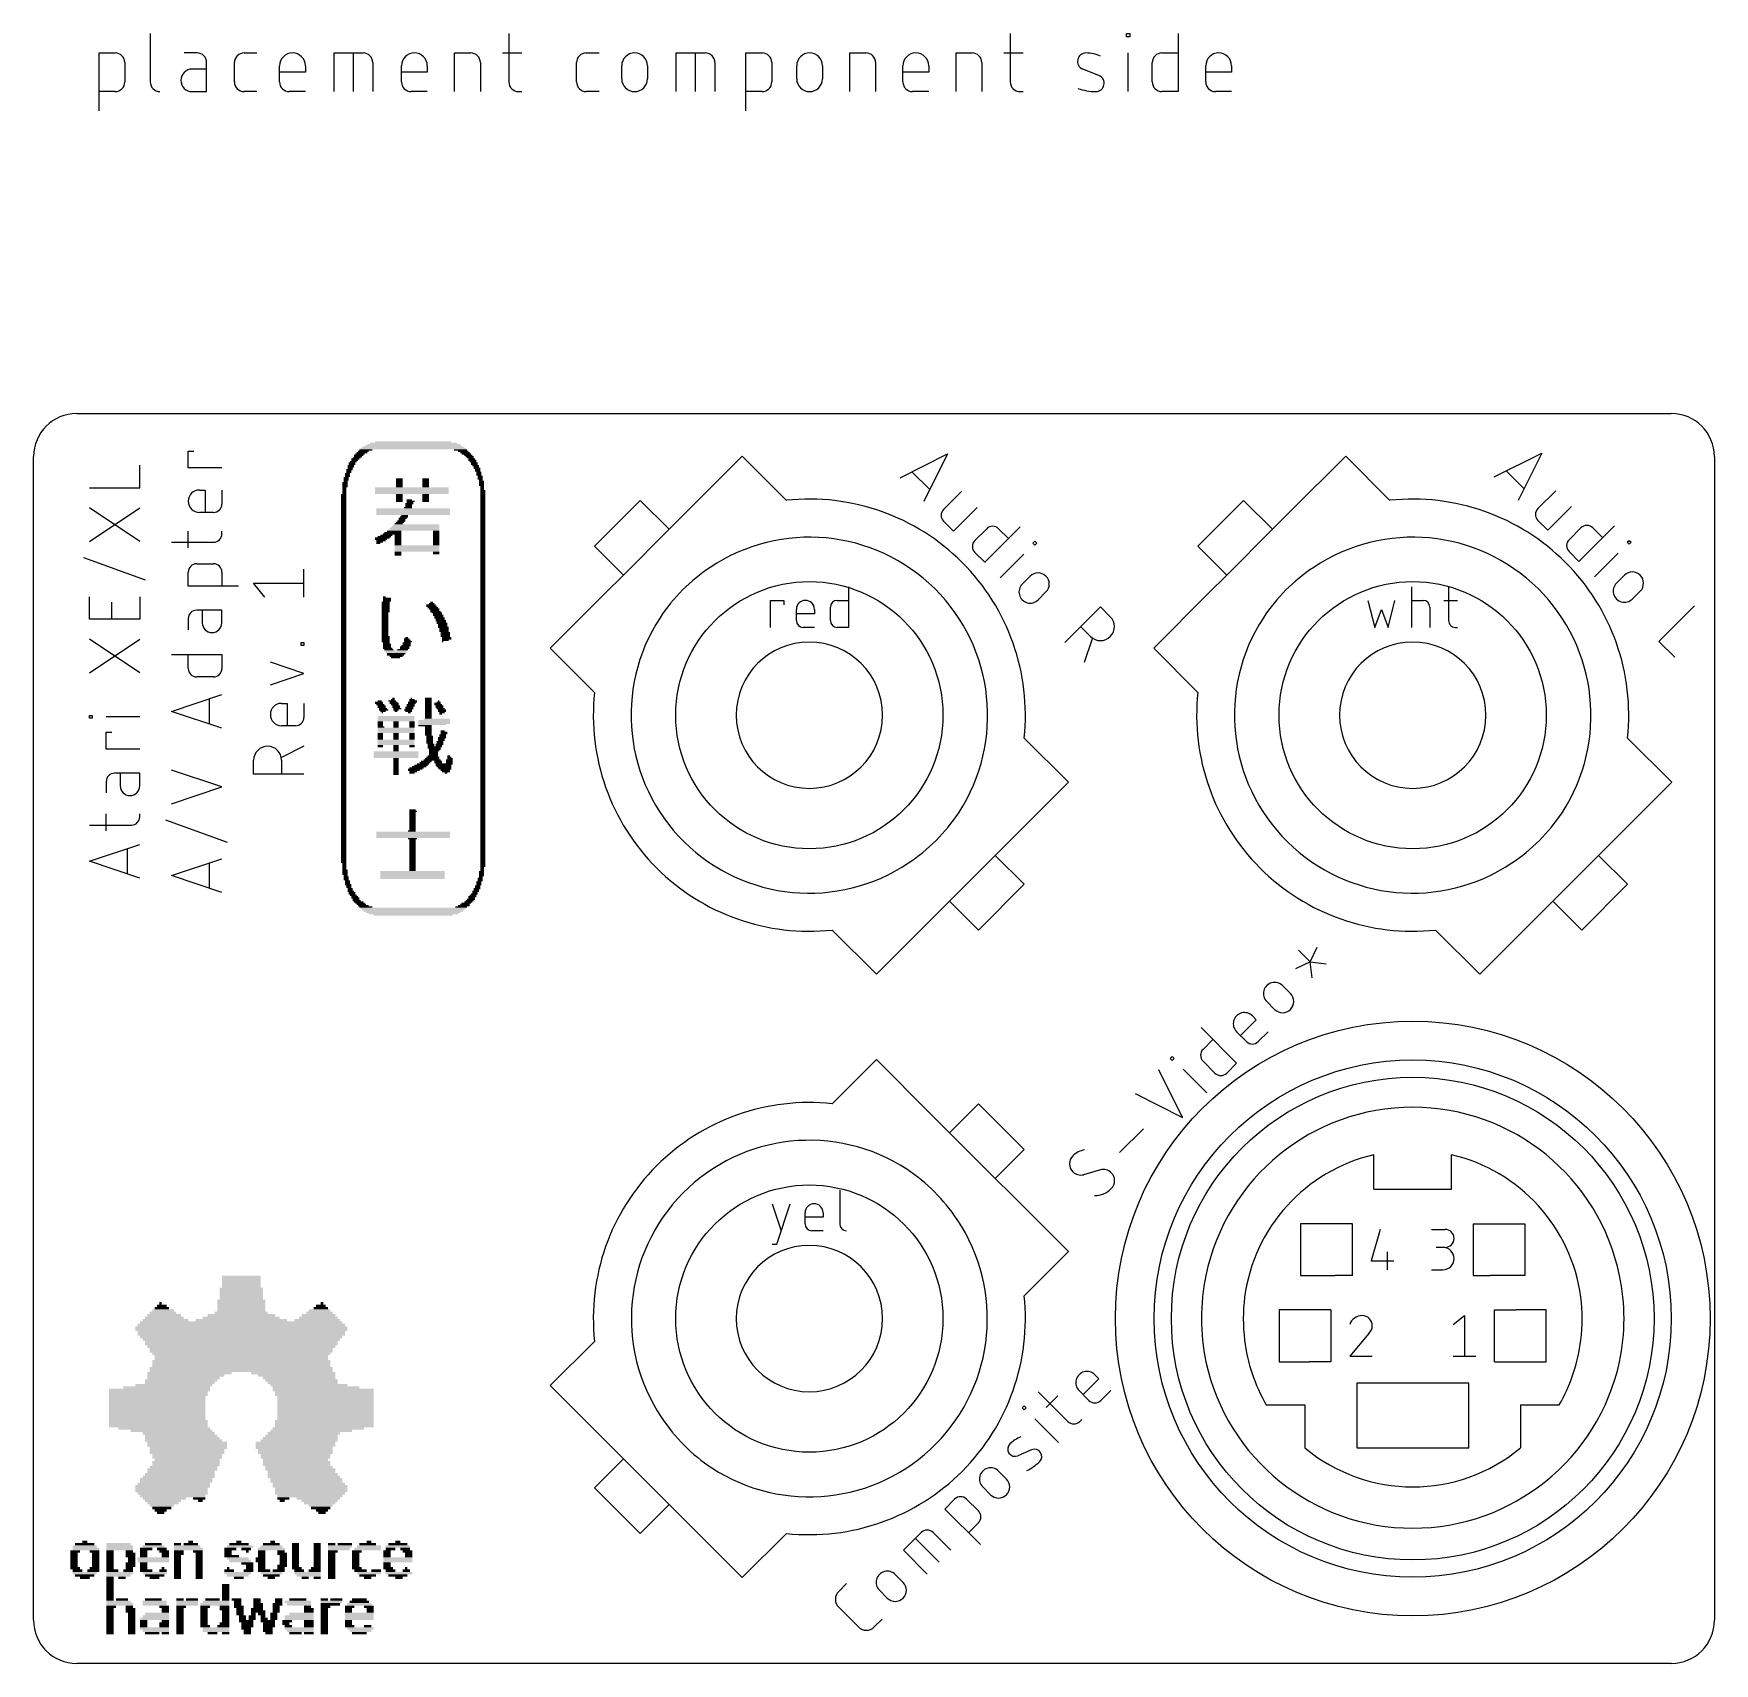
# Model space of a CAD drawing. Extents: x 0 to 39, y 0 to 37.8.
import ezdxf

# ---------------------------------------------------------------- set-up
doc = ezdxf.new("R2010")
doc.units = 0
for name, color, linetype in [('20', 30, 'CONTINUOUS'), ('21', 253, 'CONTINUOUS'), ('51', 253, 'CONTINUOUS')]:
    doc.layers.add(name, color=color, linetype=linetype)

# ---------------------------------------------------------------- blocks, each defined once
blk = doc.blocks.new('RECT')
blk.add_solid([(-0.5, -0.5), (0.5, -0.5), (-0.5, 0.5), (0.5, 0.5)])

msp = doc.modelspace()

# ---------------------------------------------------------------- linework, layer by layer
at = {"layer": '20'}
for p, q in [((1, 29), (38, 29)), ((0, 1), (0, 28)), ((39, 28), (39, 1)), ((38, 0), (1, 0))]:
    msp.add_line(p, q, dxfattribs=at)
for centre, start, end in [((1, 28), 90, 180), ((38, 28), 0, 90), ((1, 1), 180, 270), ((38, 1), 270, 0)]:
    msp.add_arc(centre, 1, start, end, dxfattribs=at)
at = {"layer": '21'}
for p, q in [((2.7073, 37.8139), (2.7073, 36.692)), ((11.0281, 37.8139), (11.0281, 36.692)), ((22.6634, 37.8139), (22.6634, 36.692)), ((25.3607, 37.7391), (25.3607, 37.8139)), ((25.3607, 37.8139), (25.4355, 37.8139)), ((25.4355, 37.7391), (25.3607, 37.7391)), ((25.4355, 37.8139), (25.4355, 37.7391)), ((26.5556, 37.8139), (26.5556, 36.4676)), ((1.5177, 36.0189), (1.5177, 37.3651)), ((1.5177, 37.3651), (1.8916, 37.3651)), ((2.116, 37.1408), (2.116, 36.692)), ((3.7908, 37.3651), (3.4916, 37.3651)), ((4.0152, 36.4676), (4.0152, 37.1408)), ((4.6594, 36.692), (4.6594, 37.1408)), ((4.8837, 37.3651), (5.1829, 37.3651)), ((5.7069, 36.692), (5.7069, 37.066)), ((6.3052, 37.066), (6.3052, 36.9164)), ((6.9718, 36.4676), (6.9718, 37.3651)), ((6.9718, 37.3651), (7.6449, 37.3651)), ((7.4205, 36.4676), (7.4205, 37.3651)), ((7.8692, 37.1408), (7.8692, 36.4676)), ((8.5358, 36.692), (8.5358, 37.066)), ((9.1341, 37.066), (9.1341, 36.9164)), ((9.7678, 36.4676), (9.7678, 37.3651)), ((9.7678, 37.3651), (10.1417, 37.3651)), ((10.3661, 37.1408), (10.3661, 36.4676)), ((10.8785, 37.3651), (11.3273, 37.3651)), ((12.5987, 36.692), (12.5987, 37.1408)), ((12.8231, 37.3651), (13.1222, 37.3651)), ((13.6462, 36.7668), (13.6462, 37.066)), ((14.2445, 37.066), (14.2445, 36.7668)), ((14.9111, 36.4676), (14.9111, 37.3651)), ((14.9111, 37.3651), (15.5842, 37.3651)), ((15.3598, 36.4676), (15.3598, 37.3651)), ((15.8086, 37.1408), (15.8086, 36.4676)), ((16.5294, 36.0189), (16.5294, 37.3651)), ((16.5294, 37.3651), (16.9033, 37.3651)), ((17.1277, 37.1408), (17.1277, 36.692)), ((17.7071, 36.7668), (17.7071, 37.066)), ((18.3054, 37.066), (18.3054, 36.7668)), ((18.9391, 36.4676), (18.9391, 37.3651)), ((18.9391, 37.3651), (19.313, 37.3651)), ((19.5374, 37.1408), (19.5374, 36.4676)), ((20.1711, 36.692), (20.1711, 37.066)), ((20.7694, 37.066), (20.7694, 36.9164)), ((21.403, 36.4676), (21.403, 37.3651)), ((21.403, 37.3651), (21.777, 37.3651)), ((22.0014, 37.1408), (22.0014, 36.4676)), ((22.5138, 37.3651), (22.9625, 37.3651)), ((25.3981, 36.4676), (25.3981, 37.3651)), ((25.9573, 36.692), (25.9573, 37.1408)), ((26.1816, 37.3651), (26.5556, 37.3651)), ((27.1978, 36.692), (27.1978, 37.066)), ((27.7962, 37.066), (27.7962, 36.9164)), ((4.0152, 36.9912), (3.6786, 36.9912)), ((6.3052, 36.9164), (5.7069, 36.9164)), ((9.1341, 36.9164), (8.5358, 36.9164)), ((20.7694, 36.9164), (20.1711, 36.9164)), ((24.7181, 36.8416), (24.3442, 36.9912)), ((27.7962, 36.9164), (27.1978, 36.9164)), ((1.8916, 36.4676), (1.5177, 36.4676)), ((3.6786, 36.4676), (4.0152, 36.4676)), ((5.1829, 36.4676), (4.8837, 36.4676)), ((6.3052, 36.4676), (5.9312, 36.4676)), ((9.1341, 36.4676), (8.7602, 36.4676)), ((11.2525, 36.4676), (11.3273, 36.4676)), ((13.1222, 36.4676), (12.8231, 36.4676)), ((16.9033, 36.4676), (16.5294, 36.4676)), ((20.7694, 36.4676), (20.3954, 36.4676)), ((22.8877, 36.4676), (22.9625, 36.4676)), ((26.5556, 36.4676), (26.1816, 36.4676)), ((27.7962, 36.4676), (27.4222, 36.4676)), ((3.589, 27.74), (3.589, 28.1295)), ((3.589, 28.1295), (3.7188, 28.1295)), ((33.894, 27.5304), (34.9955, 28.0812)), ((34.9955, 28.0812), (34.4448, 26.9796)), ((2.463, 27.2785), (2.463, 27.7978)), ((4.368, 27.74), (3.589, 27.74)), ((15.1362, 26.7023), (16.4444, 28.0104)), ((16.4444, 28.0104), (17.4697, 26.9851)), ((20.105, 27.5106), (21.2066, 28.0614)), ((21.2066, 28.0614), (20.6558, 26.9598)), ((29.1362, 26.7023), (30.4444, 28.0104)), ((30.4444, 28.0104), (31.4697, 26.9851)), ((20.7935, 27.2352), (20.3804, 27.6483)), ((34.5825, 27.255), (34.1694, 27.6681)), ((1.2946, 27.2785), (2.463, 27.2785)), ((3.8487, 27.2239), (3.9785, 27.2239)), ((3.9785, 27.2239), (3.9785, 26.7047)), ((4.368, 27.2239), (4.368, 26.8994)), ((21.5289, 27.1883), (21.1158, 26.7752)), ((35.3178, 27.2081), (34.9047, 26.795)), ((2.463, 26.0302), (1.2946, 26.8092)), ((1.2946, 26.0302), (2.463, 26.8092)), ((4.1732, 26.7047), (3.8487, 26.7047)), ((21.3453, 26.2703), (21.8961, 26.8211)), ((35.1342, 26.2901), (35.685, 26.8409)), ((3.589, 25.884), (3.589, 26.2735)), ((4.368, 26.2086), (4.368, 26.2735)), ((21.1158, 26.4998), (21.3453, 26.2703)), ((21.839, 26.0519), (22.1144, 26.3273)), ((22.8947, 26.3732), (22.0685, 25.5471)), ((22.3898, 26.3273), (22.6193, 26.0978)), ((34.9047, 26.5196), (35.1342, 26.2901)), ((35.628, 26.0717), (35.9034, 26.3471)), ((36.6837, 26.393), (35.8575, 25.5668)), ((36.1788, 26.3471), (36.4083, 26.1176)), ((3.1996, 26.0139), (4.1732, 26.0139)), ((22.0685, 25.5471), (21.839, 25.7765)), ((23.1852, 25.9909), (23.2311, 26.0368)), ((23.2311, 25.945), (23.1852, 25.9909)), ((23.2311, 26.0368), (23.277, 25.9909)), ((23.277, 25.9909), (23.2311, 25.945)), ((35.8575, 25.5668), (35.628, 25.7963)), ((36.2168, 25.2075), (36.7676, 25.7583)), ((36.9742, 26.0107), (37.0201, 26.0566)), ((37.0201, 25.9648), (36.9742, 26.0107)), ((37.0201, 26.0566), (37.066, 26.0107)), ((37.066, 26.0107), (37.0201, 25.9648)), ((2.5928, 25.1313), (1.1647, 25.6506)), ((3.7838, 25.5153), (4.1732, 25.5153)), ((6.273, 24.7379), (6.273, 25.387)), ((22.4279, 25.1877), (22.9787, 25.7385)), ((3.589, 24.996), (3.589, 25.3206)), ((4.7574, 24.996), (3.589, 24.996)), ((4.368, 25.3206), (4.368, 24.996)), ((5.3642, 24.7379), (5.1046, 25.0625)), ((5.1046, 25.0625), (6.273, 25.0625)), ((18.905, 24.9779), (18.905, 24.0381)), ((22.9398, 25.043), (23.1234, 25.2266)), ((31.9797, 24.0381), (31.9797, 24.9779)), ((32.8302, 24.9779), (32.8302, 24.1947)), ((36.7287, 25.0628), (36.9123, 25.2464)), ((1.2946, 24.2305), (1.2946, 24.7498)), ((1.8138, 24.2305), (1.8138, 24.62)), ((2.463, 24.7498), (2.463, 24.2305)), ((11.9896, 23.5556), (13.2624, 24.8284)), ((17.095, 24.0381), (17.095, 24.6646)), ((17.095, 24.6646), (17.4082, 24.6646)), ((17.4082, 24.6646), (17.4082, 24.5602)), ((18.644, 24.6646), (18.905, 24.6646)), ((23.4906, 24.8594), (23.307, 24.6758)), ((25.9896, 23.5556), (27.2624, 24.8284)), ((30.9609, 24.6646), (31.1175, 24.0381)), ((31.4308, 24.0381), (31.5874, 24.6646)), ((31.9797, 24.6646), (32.2408, 24.6646)), ((32.7258, 24.6646), (33.0391, 24.6646)), ((37.2795, 24.8792), (37.0959, 24.6956)), ((2.463, 24.2305), (1.2946, 24.2305)), ((3.589, 24.242), (3.589, 23.9824)), ((4.368, 24.4368), (3.7838, 24.4368)), ((3.9136, 24.4368), (3.9136, 24.1447)), ((4.368, 24.1447), (4.368, 24.4368)), ((17.6994, 24.1947), (17.6994, 24.4558)), ((18.1171, 24.3514), (17.6994, 24.3514)), ((18.1171, 24.4558), (18.1171, 24.3514)), ((18.4873, 24.1947), (18.4873, 24.508)), ((23.9278, 23.6877), (24.754, 24.5139)), ((24.754, 24.5139), (24.9835, 24.2844)), ((31.1175, 24.0381), (31.2742, 24.4558)), ((31.2742, 24.4558), (31.4308, 24.0381)), ((32.3974, 24.508), (32.3974, 24.0381)), ((38.5393, 24.5373), (37.7131, 23.7111)), ((18.1171, 24.0381), (17.8561, 24.0381)), ((18.905, 24.0381), (18.644, 24.0381)), ((24.5245, 23.8254), (24.295, 24.0549)), ((32.9869, 24.0381), (33.0391, 24.0381)), ((2.463, 22.9822), (1.2946, 23.7612)), ((1.2946, 22.9822), (2.463, 23.7612)), ((3.1996, 23.4081), (4.368, 23.4081)), ((3.589, 23.0835), (3.589, 23.4081)), ((4.368, 23.4081), (4.368, 23.0835)), ((6.208, 23.6203), (6.208, 23.6852)), ((6.208, 23.6852), (6.273, 23.6852)), ((6.273, 23.6203), (6.208, 23.6203)), ((6.273, 23.6852), (6.273, 23.6203)), ((13.0149, 22.5303), (11.9896, 23.5556)), ((24.3868, 23.2288), (24.5704, 23.7795)), ((27.0149, 22.5303), (25.9896, 23.5556)), ((37.7131, 23.7111), (38.0803, 23.3439)), ((6.273, 22.967), (5.494, 23.2266)), ((4.1732, 22.8888), (3.7838, 22.8888)), ((5.494, 22.7073), (6.273, 22.967)), ((3.1996, 22.0875), (4.368, 22.477)), ((4.0758, 22.3796), (4.0758, 21.7954)), ((5.7537, 22.2741), (5.8835, 22.2741)), ((5.8835, 22.2741), (5.8835, 21.7548)), ((6.273, 22.2741), (6.273, 21.9496)), ((1.2946, 21.9295), (1.2946, 21.9944)), ((1.2946, 21.9944), (1.3595, 21.9944)), ((1.3595, 21.9295), (1.2946, 21.9295)), ((1.3595, 21.9944), (1.3595, 21.9295)), ((2.463, 21.962), (1.684, 21.962)), ((4.368, 21.698), (3.1996, 22.0875)), ((1.684, 21.2137), (1.684, 21.6031)), ((1.684, 21.6031), (1.8138, 21.6031)), ((6.0782, 21.7548), (5.7537, 21.7548)), ((22.9851, 21.4697), (24.0104, 20.4444)), ((36.9851, 21.4697), (38.0104, 20.4444)), ((2.463, 21.2137), (1.684, 21.2137)), ((6.273, 21.2796), (5.7537, 21.0199)), ((4.368, 20.3349), (3.1996, 20.7244)), ((5.1046, 20.6305), (5.1046, 20.955)), ((5.7537, 20.955), (5.7537, 20.6305)), ((1.684, 20.4589), (1.684, 20.1993)), ((2.463, 20.6536), (1.8788, 20.6536)), ((2.0086, 20.6536), (2.0086, 20.3615)), ((2.463, 20.3615), (2.463, 20.6536)), ((3.1996, 19.9454), (4.368, 20.3349)), ((6.273, 20.6305), (5.1046, 20.6305)), ((24.0104, 20.4444), (22.7023, 19.1362)), ((38.0104, 20.4444), (36.7023, 19.1362)), ((1.684, 19.3196), (1.684, 19.7091)), ((2.463, 19.6442), (2.463, 19.7091)), ((4.4978, 19.0466), (3.0697, 19.5659)), ((1.2946, 19.4494), (2.2682, 19.4494)), ((1.2946, 18.6092), (2.463, 18.9987)), ((2.1709, 18.9013), (2.1709, 18.3171)), ((2.463, 18.2197), (1.2946, 18.6092)), ((3.1996, 18.2775), (4.368, 18.667)), ((4.0758, 18.5696), (4.0758, 17.9854)), ((4.368, 17.888), (3.1996, 18.2775)), ((20.8638, 17.2977), (19.5556, 15.9896)), ((34.8638, 17.2977), (33.5556, 15.9896)), ((19.5556, 15.9896), (18.5303, 17.0149)), ((33.5556, 15.9896), (32.5303, 17.0149)), ((29.3479, 16.5519), (29.6233, 16.2765)), ((29.6233, 16.2765), (29.7839, 16.6207)), ((29.6233, 16.2765), (29.2791, 16.1158)), ((29.6233, 16.2765), (29.9905, 16.2306)), ((29.6692, 15.9093), (29.6233, 16.2765)), ((28.9797, 15.7247), (29.1633, 15.5411)), ((28.7961, 15.1739), (28.6125, 15.3575)), ((28.3711, 14.9324), (28.0039, 14.5652)), ((28.2793, 15.0242), (28.3711, 14.9324)), ((27.0887, 14.7517), (27.9149, 13.9255)), ((27.1346, 14.2468), (27.3641, 14.4763)), ((28.1416, 14.4275), (27.9121, 14.657)), ((28.6465, 14.657), (28.417, 14.4275)), ((26.3745, 14.0374), (26.4204, 14.0833)), ((26.4204, 14.0833), (26.4663, 14.0374)), ((18.5303, 12.9851), (19.5556, 14.0104)), ((19.5556, 14.0104), (20.8284, 12.7376)), ((26.6578, 12.6684), (26.1071, 13.77)), ((26.4204, 13.9915), (26.3745, 14.0374)), ((26.4663, 14.0374), (26.4204, 13.9915)), ((27.2236, 13.2342), (26.6728, 13.785)), ((27.41, 13.696), (27.1346, 13.9714)), ((27.9149, 13.9255), (27.6854, 13.696)), ((25.5563, 13.2192), (26.6578, 12.6684)), ((25.1991, 11.8522), (25.7498, 12.403)), ((31.1, 11), (31.1, 11.8)), ((32.9, 11), (32.9, 11.8)), ((24.754, 11.4531), (24.3639, 11.3384)), ((18.7052, 10.9779), (18.7052, 10.1947)), ((31.1, 11), (32.9, 11)), ((17.1382, 10.6646), (17.347, 10.0381)), ((17.2426, 9.7248), (17.5559, 10.6646)), ((22.7023, 10.8638), (24.0104, 9.5556)), ((17.9002, 10.1947), (17.9002, 10.4558)), ((18.3179, 10.3514), (17.9002, 10.3514)), ((18.3179, 10.4558), (18.3179, 10.3514)), ((30.6, 10.2), (30.2, 10.2)), ((30.6, 9), (30.6, 10.2)), ((33.4, 10.2), (33.4, 9)), ((33.4, 10.2), (33.8, 10.2)), ((18.3179, 10.0381), (18.0568, 10.0381)), ((31.2478, 10.0699), (31.0389, 9.3389)), ((32.4389, 10.0699), (32.7522, 10.0699)), ((17.1382, 9.7248), (17.2426, 9.7248)), ((24.0104, 9.5556), (22.9851, 8.5303)), ((31.4044, 9.5478), (31.4044, 9.1301)), ((32.7522, 9.6522), (32.5434, 9.6522)), ((30.6, 9), (30.2, 9)), ((31.0389, 9.3389), (31.5611, 9.3389)), ((32.4389, 9.1301), (32.7, 9.1301)), ((33.4, 9), (33.8, 9)), ((30.1, 8.2), (29.6, 8.2)), ((30.1, 8.2), (30.1, 7)), ((33.9, 7), (33.9, 8.2)), ((33.9, 8.2), (34.4, 8.2)), ((32.9389, 7.8611), (33.2, 8.0699)), ((33.2, 8.0699), (33.2, 7.1301)), ((11.9896, 6.4444), (13.0149, 7.4697)), ((30.9827, 7.6522), (30.5389, 7.1301)), ((30.5389, 7.1301), (31.0611, 7.1301)), ((32.9389, 7.1301), (33.4611, 7.1301)), ((24.625, 6.6975), (24.7168, 6.6057)), ((30.1, 7), (29.6, 7)), ((33.9, 7), (34.4, 7)), ((13.2977, 5.1362), (11.9896, 6.4444)), ((23.3104, 6.3009), (23.9989, 5.6124)), ((24.4874, 6.1008), (24.2579, 6.3303)), ((24.7168, 6.6057), (24.3497, 6.2385)), ((24.9922, 6.3303), (24.7627, 6.1008)), ((33.3, 6.5), (30.7, 6.5)), ((30.7, 6.5), (30.7, 5)), ((33.3, 5), (33.3, 6.5)), ((22.9358, 5.9262), (22.9817, 5.9721)), ((22.9817, 5.8803), (22.9358, 5.9262)), ((22.9817, 5.9721), (23.0276, 5.9262)), ((23.0276, 5.9262), (22.9817, 5.8803)), ((23.494, 5.9337), (23.7694, 6.2091)), ((28.6, 6), (29.5, 6)), ((29.5, 6), (29.5, 5)), ((34.5, 6), (35.4, 6)), ((34.5, 6), (34.5, 5)), ((23.7849, 5.123), (23.2341, 5.6738)), ((24.2743, 5.6124), (24.3202, 5.6583)), ((23.1583, 4.9554), (22.837, 4.8177)), ((30.7, 5), (33.3, 5)), ((22.389, 4.4615), (22.5726, 4.2779)), ((22.2054, 3.9107), (22.0218, 4.0943)), ((21.1419, 3.5816), (21.3714, 3.8111)), ((21.9681, 2.7554), (21.1419, 3.5816)), ((21.6468, 3.8111), (21.9222, 3.5357)), ((16.4444, 1.9896), (15.1362, 3.2977)), ((21.9222, 3.2603), (21.6927, 3.0308)), ((17.4697, 3.0149), (16.4444, 1.9896)), ((20.1838, 2.6235), (20.5969, 3.0366)), ((21.01, 2.3481), (20.4592, 2.8989)), ((20.8723, 3.0366), (21.2854, 2.6235)), ((20.7346, 2.0727), (20.1838, 2.6235)), ((19.9913, 2.0637), (20.1749, 1.8801)), ((18.6808, 1.6713), (18.8644, 1.8549)), ((19.8077, 1.513), (19.6241, 1.6965)), ((19.1398, 0.8451), (18.6808, 1.3041)), ((19.6906, 1.0287), (19.507, 0.8451))]:
    msp.add_line(p, q, dxfattribs=at)
for centre, radius in [((18, 22), 3.1), ((32, 22), 3.1), ((32, 8), 6.9), ((32, 8), 6), ((32, 8), 5.6), ((18, 8), 3.1)]:
    msp.add_circle(centre, radius, dxfattribs=at)
for centre, radius, start, end in [((1.8916, 37.1408), 0.2244, 0, 90), ((3.7908, 37.1408), 0.2244, 0, 90), ((4.8837, 37.1408), 0.2244, 89.9992, 180), ((6.006, 37.066), 0.2992, 0, 180), ((7.6449, 37.1408), 0.2244, 0, 90), ((8.835, 37.066), 0.2992, 0, 180), ((10.1417, 37.1408), 0.2244, 0, 90), ((12.8231, 37.1408), 0.2244, 89.9992, 180), ((13.9454, 37.066), 0.2992, 0, 180), ((15.5842, 37.1408), 0.2244, 0, 90), ((16.9033, 37.1408), 0.2244, 0, 90), ((18.0063, 37.066), 0.2992, 0, 180), ((19.313, 37.1408), 0.2244, 0, 90), ((20.4702, 37.066), 0.2992, 0, 180), ((21.777, 37.1408), 0.2244, 0, 90), ((24.4162, 37.1712), 0.1939, 89.181, 248.1986), ((24.4068, 36.5159), 0.8493, 65.7609, 89.181), ((26.1816, 37.1408), 0.2244, 89.9992, 180), ((27.497, 37.066), 0.2992, 0, 180), ((1.8916, 36.692), 0.2244, 270.0008, 0), ((2.9316, 36.692), 0.2244, 180, 270), ((3.6786, 36.7294), 0.2618, 90, 270), ((4.8837, 36.692), 0.2244, 180, 270), ((5.9312, 36.692), 0.2244, 180, 270), ((8.7602, 36.692), 0.2244, 180, 270), ((11.2525, 36.692), 0.2244, 180, 270), ((12.8231, 36.692), 0.2244, 180, 270), ((13.9454, 36.7668), 0.2992, 180, 0), ((16.9033, 36.692), 0.2244, 270.0008, 0), ((18.0063, 36.7668), 0.2992, 180, 0), ((20.3954, 36.692), 0.2244, 180, 270), ((22.8877, 36.692), 0.2244, 180, 270), ((24.6461, 36.6615), 0.1939, 269.181, 68.1986), ((26.1816, 36.692), 0.2244, 180, 270), ((27.4222, 36.692), 0.2244, 180, 270), ((24.6615, 37.736), 1.2684, 250.2096, 269.181), ((3.8487, 26.9643), 0.2596, 90, 270), ((18, 22), 5.0133, 353.9278, 96.0722), ((32, 22), 5.0133, 353.9278, 96.0722), ((4.1732, 26.8994), 0.1947, 270, 0), ((21.2535, 26.6375), 0.1947, 134.9997, 224.999), ((35.0424, 26.6573), 0.1947, 134.9997, 224.999), ((4.1732, 26.2086), 0.1947, 270, 0), ((22.2521, 26.1896), 0.1947, 44.9997, 135.0003), ((36.0411, 26.2094), 0.1947, 44.9997, 135.0003), ((18.0036, 21.9964), 4.1332, 326.8671, 123.8403), ((21.9767, 25.9142), 0.1947, 134.9997, 225.0003), ((32.0036, 21.9964), 4.1332, 326.8671, 123.8403), ((35.7657, 25.934), 0.1947, 134.9997, 225.0003), ((3.7838, 25.3206), 0.1947, 90.0009, 180), ((4.1732, 25.3206), 0.1947, 0, 90), ((23.1234, 24.8594), 0.2596, 135, 315.0005), ((23.307, 25.043), 0.2596, 315, 135), ((36.9123, 24.8792), 0.2596, 135, 315.0005), ((37.0959, 25.0628), 0.2596, 315, 135), ((17.9083, 24.4558), 0.2088, 0, 180), ((18.644, 24.508), 0.1566, 90, 180), ((32.2408, 24.508), 0.1566, 0.0011, 90), ((3.7838, 24.242), 0.1947, 90, 180), ((17.9964, 22.0036), 4.1332, 146.8671, 303.8403), ((17.8561, 24.1947), 0.1566, 180, 270), ((18.644, 24.1947), 0.1566, 180, 270), ((24.754, 24.0549), 0.3246, 225, 45), ((31.9964, 22.0036), 4.1332, 146.8671, 303.8403), ((32.9869, 24.1947), 0.1566, 180, 270), ((4.1408, 24.1447), 0.2272, 180, 0), ((18, 22), 1.6971, 90, 0), ((32, 22), 1.6971, 90, 0), ((3.7838, 23.0835), 0.1947, 180, 270), ((4.1732, 23.0835), 0.1947, 270, 0), ((5.7537, 22.0145), 0.2596, 90, 270), ((18, 22), 5.0132, 173.9275, 276.0725), ((32, 22), 5.0132, 173.9275, 276.0725), ((6.0782, 21.9496), 0.1947, 270, 0), ((5.4291, 20.955), 0.3246, 0, 180), ((1.8788, 20.4589), 0.1947, 90, 180), ((2.2358, 20.3615), 0.2272, 180, 0), ((2.2682, 19.6442), 0.1947, 270, 0), ((28.7961, 15.5411), 0.2596, 44.9993, 224.9998), ((28.9797, 15.3575), 0.2596, 225.0007, 45.0002), ((28.0957, 14.8406), 0.2596, 44.9993, 224.9998), ((27.2723, 14.1091), 0.1947, 134.9997, 225.0003), ((28.2793, 14.5652), 0.1947, 225.001, 315.0003), ((27.5477, 13.8337), 0.1947, 225.001, 315.0003), ((18, 8), 5.0132, 83.9275, 186.0725), ((32, 8), 4.9031, 11.7683, 168.2317), ((18.0036, 8.0036), 4.1332, 56.8671, 213.8403), ((24.295, 11.5908), 0.2596, 134.9978, 225.0022), ((24.4557, 11.4301), 0.4869, 98.1318, 134.9978), ((31.9843, 7.9825), 3.9186, 103.0415, 172.4112), ((32.0158, 7.9825), 3.9186, 7.5888, 76.9585), ((24.2979, 11.5937), 0.2637, 225, 284.4903), ((24.82, 11.1978), 0.2637, 45, 104.4903), ((24.8229, 11.2007), 0.2596, 314.9988, 45.0022), ((24.6186, 11.405), 0.5485, 269.7632, 314.9988), ((18.109, 10.4558), 0.2088, 0, 180), ((17.9964, 7.9964), 4.1332, 236.8671, 33.8403), ((18.0568, 10.1947), 0.1566, 180, 270), ((18.8618, 10.1947), 0.1566, 180, 270), ((32.7522, 9.8611), 0.2088, 270, 90), ((18, 8), 1.6971, 0.0001, 270.0001), ((32.7, 9.3912), 0.2611, 270, 90), ((18, 8), 5.0133, 263.9278, 6.0722), ((30.8261, 7.7681), 0.3018, 90.0001, 162.055), ((30.8261, 7.835), 0.235, 0, 90), ((30.8087, 7.835), 0.2524, 313.6042, 359.9995), ((32.0102, 7.9701), 3.9384, 186.8551, 210.0148), ((31.9898, 7.9701), 3.9384, 329.9852, 353.1449), ((24.4414, 6.5139), 0.2596, 44.9993, 224.9998), ((32, 8.05), 4.9135, 192.3391, 347.6609), ((24.625, 6.2385), 0.1947, 225.001, 315.0003), ((24.1366, 5.7501), 0.1947, 224.9997, 315.0003), ((22.7707, 4.9724), 0.1683, 134.1823, 293.199), ((23.1671, 4.5644), 0.7371, 110.7614, 134.1823), ((23.2246, 4.8007), 0.1683, 314.1823, 113.199), ((32, 8), 3.9051, 230.1944, 309.8056), ((22.2054, 4.2779), 0.2596, 44.9993, 224.9998), ((22.5747, 5.4694), 1.1008, 295.2087, 314.1822), ((22.389, 4.0943), 0.2596, 225.0007, 45.0002), ((21.5091, 3.6734), 0.1947, 45, 135), ((21.7845, 3.398), 0.1947, 314.9994, 45.0006), ((20.7346, 2.8989), 0.1947, 44.9997, 135.0003), ((19.8077, 1.8801), 0.2596, 44.9993, 224.9998), ((18.8644, 1.4877), 0.2596, 135.0012, 224.9998), ((19.9913, 1.6965), 0.2596, 225.0007, 45.0002), ((19.3234, 1.0287), 0.2596, 225.0007, 315.0002)]:
    msp.add_arc(centre, radius, start, end, dxfattribs=at)
at = {"layer": '51'}
for p, q in [((14.0756, 26.9851), (13.0149, 25.9244)), ((14.7473, 26.3133), (14.0756, 26.9851)), ((28.0756, 26.9851), (27.0149, 25.9244)), ((28.7473, 26.3133), (28.0756, 26.9851)), ((15.1362, 26.7023), (14.7473, 26.3133)), ((29.1362, 26.7023), (28.7473, 26.3133)), ((14.7473, 26.3133), (13.6866, 25.2527)), ((28.7473, 26.3133), (27.6866, 25.2527)), ((13.0149, 25.9244), (13.6866, 25.2527)), ((27.0149, 25.9244), (27.6866, 25.2527)), ((13.6866, 25.2527), (13.2624, 24.8284)), ((27.6866, 25.2527), (27.2624, 24.8284)), ((22.7023, 19.1362), (22.3133, 18.7473)), ((36.7023, 19.1362), (36.3133, 18.7473)), ((22.3133, 18.7473), (21.2527, 17.6866)), ((22.3133, 18.7473), (22.9851, 18.0756)), ((36.3133, 18.7473), (35.2527, 17.6866)), ((36.3133, 18.7473), (36.9851, 18.0756)), ((22.9851, 18.0756), (21.9244, 17.0149)), ((36.9851, 18.0756), (35.9244, 17.0149)), ((21.2527, 17.6866), (20.8638, 17.2977)), ((21.9244, 17.0149), (21.2527, 17.6866)), ((35.2527, 17.6866), (34.8638, 17.2977)), ((35.9244, 17.0149), (35.2527, 17.6866)), ((21.9244, 12.9851), (21.2527, 12.3133)), ((22.9851, 11.9244), (21.9244, 12.9851)), ((21.2527, 12.3133), (20.8284, 12.7376)), ((22.3133, 11.2527), (21.2527, 12.3133)), ((22.3133, 11.2527), (22.9851, 11.9244)), ((22.7023, 10.8638), (22.3133, 11.2527)), ((30.2, 10.2), (29.4, 10.2)), ((29.4, 10.2), (29.4, 9)), ((33.8, 10.2), (34.6, 10.2)), ((34.6, 10.2), (34.6, 9)), ((29.4, 9), (30.2, 9)), ((34.6, 9), (33.8, 9)), ((29.6, 8.2), (28.9, 8.2)), ((28.9, 8.2), (28.9, 7)), ((35.1, 8.2), (34.4, 8.2)), ((35.1, 7), (35.1, 8.2)), ((28.9, 7), (29.6, 7)), ((34.4, 7), (35.1, 7)), ((13.6866, 4.7473), (13.2977, 5.1362)), ((13.0149, 4.0756), (13.6866, 4.7473)), ((14.7473, 3.6866), (13.6866, 4.7473)), ((14.0756, 3.0149), (13.0149, 4.0756)), ((14.7473, 3.6866), (14.0756, 3.0149)), ((15.1362, 3.2977), (14.7473, 3.6866))]:
    msp.add_line(p, q, dxfattribs=at)
for centre, radius, start, end in [((17.9824, 21.9822), 4.1333, 123.4866, 146.5134), ((31.9824, 21.9822), 4.1333, 123.4866, 146.5134), ((18, 22), 1.6971, 0, 90), ((32, 22), 1.6971, 0, 90), ((18.0176, 22.0178), 4.1333, 303.4866, 326.5134), ((32.0176, 22.0178), 4.1333, 303.4866, 326.5134), ((17.9822, 8.0176), 4.1333, 33.4866, 56.5134), ((32, 8), 4.9031, 168.2317, 191.7683), ((32, 8), 4.9031, 348.2317, 11.7683), ((32, 8), 3.9319, 172.6942, 187.3058), ((32, 8), 3.9319, 352.6942, 7.3058), ((18, 8), 1.6971, 270.0001, 0.0001), ((18.0178, 7.9824), 4.1333, 213.4866, 236.5134)]:
    msp.add_arc(centre, radius, start, end, dxfattribs=at)

# ---------------------------------------------------------------- block references
at = {"layer": '21'}
for p, xscale, yscale in [((7.6187, 28.0932), 0.2438, 0.0305), ((7.6492, 28.1237), 0.2438, 0.0305), ((7.7102, 28.1542), 0.3048, 0.0305), ((8.8075, 28.1847), 2.4384, 0.0305), ((8.8075, 28.2151), 2.3774, 0.0305), ((8.8075, 28.2456), 2.2555, 0.0305), ((8.8227, 28.2761), 2.1641, 0.0305), ((8.8075, 28.3066), 2.0117, 0.0305), ((8.8075, 28.3371), 1.7678, 0.0305), ((9.9047, 28.1542), 0.3048, 0.0305), ((9.9657, 28.1237), 0.2438, 0.0305), ((10.0114, 28.0932), 0.2134, 0.0305), ((7.3292, 27.697), 0.1524, 0.0305), ((7.3597, 27.7884), 0.1524, 0.0305), ((7.3597, 27.7579), 0.1524, 0.0305), ((7.3444, 27.7275), 0.1219, 0.0305), ((7.3901, 27.8494), 0.1524, 0.0305), ((7.3901, 27.8189), 0.1524, 0.0305), ((7.4206, 27.8799), 0.1524, 0.0305), ((7.4663, 27.9408), 0.1829, 0.0305), ((7.4511, 27.9103), 0.1524, 0.0305), ((7.4968, 27.9713), 0.1829, 0.0305), ((7.5425, 28.0323), 0.2134, 0.0305), ((7.5273, 28.0018), 0.1829, 0.0305), ((7.573, 28.0627), 0.2134, 0.0305), ((10.0419, 28.0627), 0.2134, 0.0305), ((10.0876, 28.0323), 0.1829, 0.0305), ((10.1181, 28.0018), 0.1829, 0.0305), ((10.1333, 27.9713), 0.1524, 0.0305), ((10.1638, 27.9408), 0.1524, 0.0305), ((10.1791, 27.9103), 0.1829, 0.0305), ((10.1943, 27.8799), 0.1524, 0.0305), ((10.2248, 27.8494), 0.1524, 0.0305), ((10.2248, 27.8189), 0.1524, 0.0305), ((10.2553, 27.7884), 0.1524, 0.0305), ((10.2857, 27.7275), 0.1524, 0.0305), ((10.2705, 27.7579), 0.1219, 0.0305), ((10.301, 27.697), 0.1219, 0.0305), ((7.2225, 27.3922), 0.1219, 0.0305), ((7.2225, 27.3617), 0.1219, 0.0305), ((7.2225, 27.3312), 0.1219, 0.0305), ((7.2225, 27.3007), 0.1219, 0.0305), ((7.2377, 27.4227), 0.0914, 0.0305), ((7.253, 27.5141), 0.1219, 0.0305), ((7.253, 27.4836), 0.1219, 0.0305), ((7.253, 27.4531), 0.1219, 0.0305), ((7.2835, 27.6055), 0.1219, 0.0305), ((7.2835, 27.5751), 0.1219, 0.0305), ((7.2835, 27.5446), 0.1219, 0.0305), ((7.3139, 27.6665), 0.1219, 0.0305), ((7.3139, 27.636), 0.1219, 0.0305), ((8.4874, 27.4836), 0.1524, 0.0305), ((8.4874, 27.4531), 0.1524, 0.0305), ((8.4874, 27.4227), 0.1524, 0.0305), ((8.4874, 27.3922), 0.1524, 0.0305), ((8.4874, 27.3617), 0.1524, 0.0305), ((8.4874, 27.3312), 0.1524, 0.0305), ((8.4874, 27.3007), 0.1524, 0.0305), ((9.097, 27.4836), 0.1524, 0.0305), ((9.097, 27.4531), 0.1524, 0.0305), ((9.097, 27.4227), 0.1524, 0.0305), ((9.097, 27.3922), 0.1524, 0.0305), ((9.097, 27.3617), 0.1524, 0.0305), ((9.097, 27.3312), 0.1524, 0.0305), ((9.097, 27.3007), 0.1524, 0.0305), ((10.301, 27.6665), 0.1219, 0.0305), ((10.3315, 27.636), 0.1219, 0.0305), ((10.3315, 27.6055), 0.1219, 0.0305), ((10.3315, 27.5751), 0.1219, 0.0305), ((10.3619, 27.5446), 0.1219, 0.0305), ((10.3619, 27.5141), 0.1219, 0.0305), ((10.3619, 27.4836), 0.1219, 0.0305), ((10.3772, 27.4531), 0.0914, 0.0305), ((10.3924, 27.4227), 0.1219, 0.0305), ((10.3924, 27.3922), 0.1219, 0.0305), ((10.3924, 27.3617), 0.1219, 0.0305), ((10.3924, 27.3312), 0.1219, 0.0305), ((10.4077, 27.3007), 0.0914, 0.0305), ((7.192, 27.1179), 0.1219, 0.0305), ((7.192, 27.0874), 0.1219, 0.0305), ((7.192, 27.0569), 0.1219, 0.0305), ((7.192, 27.0264), 0.1219, 0.0305), ((7.192, 26.9959), 0.1219, 0.0305), ((7.192, 26.9655), 0.1219, 0.0305), ((7.192, 26.935), 0.1219, 0.0305), ((7.192, 26.9045), 0.1219, 0.0305), ((7.2073, 27.2703), 0.0914, 0.0305), ((7.2073, 27.2398), 0.0914, 0.0305), ((7.2073, 27.2093), 0.0914, 0.0305), ((7.2073, 27.1788), 0.0914, 0.0305), ((7.2073, 27.1483), 0.0914, 0.0305), ((8.777, 27.2703), 1.7069, 0.0305), ((8.777, 27.2398), 1.7069, 0.0305), ((8.777, 27.2093), 1.7069, 0.0305), ((8.777, 27.1788), 1.7069, 0.0305), ((8.777, 27.1483), 1.7069, 0.0305), ((8.4874, 27.1179), 0.1524, 0.0305), ((8.4874, 27.0874), 0.1524, 0.0305), ((8.4874, 27.0569), 0.1524, 0.0305), ((8.4874, 27.0264), 0.1524, 0.0305), ((8.4874, 26.9959), 0.1524, 0.0305), ((8.4874, 26.9655), 0.1524, 0.0305), ((8.716, 26.9045), 0.1829, 0.0305), ((8.716, 26.9959), 0.1219, 0.0305), ((8.7465, 26.9655), 0.1829, 0.0305), ((8.7313, 26.935), 0.1524, 0.0305), ((9.097, 27.1179), 0.1524, 0.0305), ((9.097, 27.0874), 0.1524, 0.0305), ((9.097, 27.0569), 0.1524, 0.0305), ((9.097, 27.0264), 0.1524, 0.0305), ((9.097, 26.9959), 0.1524, 0.0305), ((9.097, 26.9655), 0.1524, 0.0305), ((10.4077, 27.2703), 0.0914, 0.0305), ((10.4077, 27.2398), 0.0914, 0.0305), ((10.4229, 27.2093), 0.1219, 0.0305), ((10.4229, 27.1788), 0.1219, 0.0305), ((10.4229, 27.1483), 0.1219, 0.0305), ((10.4229, 27.1179), 0.1219, 0.0305), ((10.4229, 27.0874), 0.1219, 0.0305), ((10.4229, 27.0569), 0.1219, 0.0305), ((10.4229, 27.0264), 0.1219, 0.0305), ((10.4229, 26.9959), 0.1219, 0.0305), ((10.4229, 26.9655), 0.1219, 0.0305), ((10.4229, 26.935), 0.1219, 0.0305), ((10.4229, 26.9045), 0.1219, 0.0305), ((7.192, 26.874), 0.1219, 0.0305), ((7.192, 26.8435), 0.1219, 0.0305), ((7.192, 26.8131), 0.1219, 0.0305), ((7.192, 26.7826), 0.1219, 0.0305), ((7.192, 26.7521), 0.1219, 0.0305), ((7.192, 26.7216), 0.1219, 0.0305), ((7.192, 26.6911), 0.1219, 0.0305), ((7.192, 26.6607), 0.1219, 0.0305), ((7.192, 26.6302), 0.1219, 0.0305), ((7.192, 26.5997), 0.1219, 0.0305), ((7.192, 26.5692), 0.1219, 0.0305), ((7.192, 26.5387), 0.1219, 0.0305), ((7.192, 26.5083), 0.1219, 0.0305), ((8.8075, 26.7826), 1.7069, 0.0305), ((8.8075, 26.7521), 1.7069, 0.0305), ((8.8075, 26.7216), 1.7069, 0.0305), ((8.8075, 26.6911), 1.7069, 0.0305), ((8.8075, 26.6607), 1.7069, 0.0305), ((8.5331, 26.5083), 0.1829, 0.0305), ((8.5636, 26.5692), 0.1829, 0.0305), ((8.5484, 26.5387), 0.1524, 0.0305), ((8.5941, 26.5997), 0.1829, 0.0305), ((8.6093, 26.6302), 0.1524, 0.0305), ((8.6855, 26.8131), 0.1829, 0.0305), ((8.7008, 26.874), 0.1524, 0.0305), ((8.7008, 26.8435), 0.1524, 0.0305), ((10.4229, 26.874), 0.1219, 0.0305), ((10.4229, 26.8435), 0.1219, 0.0305), ((10.4229, 26.8131), 0.1219, 0.0305), ((10.4229, 26.7826), 0.1219, 0.0305), ((10.4229, 26.7521), 0.1219, 0.0305), ((10.4229, 26.7216), 0.1219, 0.0305), ((10.4229, 26.6911), 0.1219, 0.0305), ((10.4229, 26.6607), 0.1219, 0.0305), ((10.4229, 26.6302), 0.1219, 0.0305), ((10.4229, 26.5997), 0.1219, 0.0305), ((10.4229, 26.5692), 0.1219, 0.0305), ((10.4229, 26.5387), 0.1219, 0.0305), ((10.4229, 26.5083), 0.1219, 0.0305), ((7.192, 26.4778), 0.1219, 0.0305), ((7.192, 26.4473), 0.1219, 0.0305), ((7.192, 26.4168), 0.1219, 0.0305), ((7.192, 26.3863), 0.1219, 0.0305), ((7.192, 26.3559), 0.1219, 0.0305), ((7.192, 26.3254), 0.1219, 0.0305), ((7.192, 26.2949), 0.1219, 0.0305), ((7.192, 26.2644), 0.1219, 0.0305), ((7.192, 26.2339), 0.1219, 0.0305), ((7.192, 26.2035), 0.1219, 0.0305), ((7.192, 26.173), 0.1219, 0.0305), ((7.192, 26.1425), 0.1219, 0.0305), ((8.1369, 26.1425), 0.3048, 0.0305), ((8.1826, 26.173), 0.2743, 0.0305), ((8.3198, 26.2035), 0.4267, 0.0305), ((8.335, 26.2339), 0.3962, 0.0305), ((8.3655, 26.2644), 0.3353, 0.0305), ((8.8227, 26.2949), 1.1887, 0.0305), ((8.8379, 26.3254), 1.1582, 0.0305), ((8.8532, 26.3559), 1.1278, 0.0305), ((8.8684, 26.3863), 1.0973, 0.0305), ((8.8837, 26.4168), 1.0668, 0.0305), ((8.4569, 26.173), 0.1524, 0.0305), ((8.4569, 26.1425), 0.1524, 0.0305), ((8.4722, 26.4473), 0.1829, 0.0305), ((8.5027, 26.4778), 0.1829, 0.0305), ((9.3408, 26.2644), 0.1524, 0.0305), ((9.3408, 26.2339), 0.1524, 0.0305), ((9.3408, 26.2035), 0.1524, 0.0305), ((9.3408, 26.173), 0.1524, 0.0305), ((9.3408, 26.1425), 0.1524, 0.0305), ((10.4229, 26.4778), 0.1219, 0.0305), ((10.4229, 26.4473), 0.1219, 0.0305), ((10.4229, 26.4168), 0.1219, 0.0305), ((10.4229, 26.3863), 0.1219, 0.0305), ((10.4229, 26.3559), 0.1219, 0.0305), ((10.4229, 26.3254), 0.1219, 0.0305), ((10.4229, 26.2949), 0.1219, 0.0305), ((10.4229, 26.2644), 0.1219, 0.0305), ((10.4229, 26.2339), 0.1219, 0.0305), ((10.4229, 26.2035), 0.1219, 0.0305), ((10.4229, 26.173), 0.1219, 0.0305), ((10.4229, 26.1425), 0.1219, 0.0305), ((7.192, 26.112), 0.1219, 0.0305), ((7.192, 26.0815), 0.1219, 0.0305), ((7.192, 26.0511), 0.1219, 0.0305), ((7.192, 26.0206), 0.1219, 0.0305), ((7.192, 25.9901), 0.1219, 0.0305), ((7.192, 25.9596), 0.1219, 0.0305), ((7.192, 25.9291), 0.1219, 0.0305), ((7.192, 25.8986), 0.1219, 0.0305), ((7.192, 25.8682), 0.1219, 0.0305), ((7.192, 25.8377), 0.1219, 0.0305), ((7.192, 25.8072), 0.1219, 0.0305), ((7.192, 25.7767), 0.1219, 0.0305), ((7.192, 25.7462), 0.1219, 0.0305), ((8.0912, 26.112), 0.3353, 0.0305), ((8.0607, 26.0815), 0.2743, 0.0305), ((8.0607, 26.0511), 0.2134, 0.0305), ((8.0302, 26.0206), 0.1524, 0.0305), ((7.9997, 25.9901), 0.0914, 0.0305), ((8.4569, 26.112), 0.1524, 0.0305), ((8.4569, 26.0815), 0.1524, 0.0305), ((8.4569, 26.0511), 0.1524, 0.0305), ((8.4569, 26.0206), 0.1524, 0.0305), ((8.4569, 25.9901), 0.1524, 0.0305), ((8.4569, 25.9596), 0.1524, 0.0305), ((8.8989, 25.9291), 1.0363, 0.0305), ((8.8989, 25.8986), 1.0363, 0.0305), ((8.8989, 25.8682), 1.0363, 0.0305), ((8.8989, 25.8377), 1.0363, 0.0305), ((8.8989, 25.8072), 1.0363, 0.0305), ((8.4569, 25.7767), 0.1524, 0.0305), ((8.4569, 25.7462), 0.1524, 0.0305), ((9.3408, 26.112), 0.1524, 0.0305), ((9.3408, 26.0815), 0.1524, 0.0305), ((9.3408, 26.0511), 0.1524, 0.0305), ((9.3408, 26.0206), 0.1524, 0.0305), ((9.3408, 25.9901), 0.1524, 0.0305), ((9.3408, 25.9596), 0.1524, 0.0305), ((9.3408, 25.7767), 0.1524, 0.0305), ((9.3408, 25.7462), 0.1524, 0.0305), ((10.4229, 26.112), 0.1219, 0.0305), ((10.4229, 26.0815), 0.1219, 0.0305), ((10.4229, 26.0511), 0.1219, 0.0305), ((10.4229, 26.0206), 0.1219, 0.0305), ((10.4229, 25.9901), 0.1219, 0.0305), ((10.4229, 25.9596), 0.1219, 0.0305), ((10.4229, 25.9291), 0.1219, 0.0305), ((10.4229, 25.8986), 0.1219, 0.0305), ((10.4229, 25.8682), 0.1219, 0.0305), ((10.4229, 25.8377), 0.1219, 0.0305), ((10.4229, 25.8072), 0.1219, 0.0305), ((10.4229, 25.7767), 0.1219, 0.0305), ((10.4229, 25.7462), 0.1219, 0.0305), ((7.192, 25.7158), 0.1219, 0.0305), ((7.192, 25.6853), 0.1219, 0.0305), ((7.192, 25.6548), 0.1219, 0.0305), ((7.192, 25.6243), 0.1219, 0.0305), ((7.192, 25.5938), 0.1219, 0.0305), ((7.192, 25.5634), 0.1219, 0.0305), ((7.192, 25.5329), 0.1219, 0.0305), ((7.192, 25.5024), 0.1219, 0.0305), ((7.192, 25.4719), 0.1219, 0.0305), ((7.192, 25.4414), 0.1219, 0.0305), ((7.192, 25.411), 0.1219, 0.0305), ((7.192, 25.3805), 0.1219, 0.0305), ((7.192, 25.35), 0.1219, 0.0305), ((8.4569, 25.7158), 0.1524, 0.0305), ((10.4229, 25.7158), 0.1219, 0.0305), ((10.4229, 25.6853), 0.1219, 0.0305), ((10.4229, 25.6548), 0.1219, 0.0305), ((10.4229, 25.6243), 0.1219, 0.0305), ((10.4229, 25.5938), 0.1219, 0.0305), ((10.4229, 25.5634), 0.1219, 0.0305), ((10.4229, 25.5329), 0.1219, 0.0305), ((10.4229, 25.5024), 0.1219, 0.0305), ((10.4229, 25.4719), 0.1219, 0.0305), ((10.4229, 25.4414), 0.1219, 0.0305), ((10.4229, 25.411), 0.1219, 0.0305), ((10.4229, 25.3805), 0.1219, 0.0305), ((10.4229, 25.35), 0.1219, 0.0305), ((7.192, 25.3195), 0.1219, 0.0305), ((7.192, 25.289), 0.1219, 0.0305), ((7.192, 25.2586), 0.1219, 0.0305), ((7.192, 25.2281), 0.1219, 0.0305), ((7.192, 25.1976), 0.1219, 0.0305), ((7.192, 25.1671), 0.1219, 0.0305), ((7.192, 25.1366), 0.1219, 0.0305), ((7.192, 25.1062), 0.1219, 0.0305), ((7.192, 25.0757), 0.1219, 0.0305), ((7.192, 25.0452), 0.1219, 0.0305), ((7.192, 25.0147), 0.1219, 0.0305), ((7.192, 24.9843), 0.1219, 0.0305), ((7.192, 24.9538), 0.1219, 0.0305), ((10.4229, 25.3195), 0.1219, 0.0305), ((10.4229, 25.289), 0.1219, 0.0305), ((10.4229, 25.2586), 0.1219, 0.0305), ((10.4229, 25.2281), 0.1219, 0.0305), ((10.4229, 25.1976), 0.1219, 0.0305), ((10.4229, 25.1671), 0.1219, 0.0305), ((10.4229, 25.1366), 0.1219, 0.0305), ((10.4229, 25.1062), 0.1219, 0.0305), ((10.4229, 25.0757), 0.1219, 0.0305), ((10.4229, 25.0452), 0.1219, 0.0305), ((10.4229, 25.0147), 0.1219, 0.0305), ((10.4229, 24.9843), 0.1219, 0.0305), ((10.4229, 24.9538), 0.1219, 0.0305), ((7.192, 24.9233), 0.1219, 0.0305), ((7.192, 24.8928), 0.1219, 0.0305), ((7.192, 24.8623), 0.1219, 0.0305), ((7.192, 24.8319), 0.1219, 0.0305), ((7.192, 24.8014), 0.1219, 0.0305), ((7.192, 24.7709), 0.1219, 0.0305), ((7.192, 24.7404), 0.1219, 0.0305), ((7.192, 24.7099), 0.1219, 0.0305), ((7.192, 24.6795), 0.1219, 0.0305), ((7.192, 24.649), 0.1219, 0.0305), ((7.192, 24.6185), 0.1219, 0.0305), ((7.192, 24.588), 0.1219, 0.0305), ((7.192, 24.5575), 0.1219, 0.0305), ((8.1674, 24.6185), 0.1829, 0.0305), ((8.1674, 24.588), 0.1829, 0.0305), ((8.1674, 24.5575), 0.1829, 0.0305), ((8.1369, 24.7404), 0.061, 0.0305), ((8.1979, 24.7099), 0.1829, 0.0305), ((8.1979, 24.6795), 0.1829, 0.0305), ((8.1979, 24.649), 0.1829, 0.0305), ((9.2189, 24.5575), 0.2134, 0.0305), ((9.2342, 24.588), 0.1219, 0.0305), ((9.2342, 24.6185), 0.061, 0.0305), ((10.4229, 24.9233), 0.1219, 0.0305), ((10.4229, 24.8928), 0.1219, 0.0305), ((10.4229, 24.8623), 0.1219, 0.0305), ((10.4229, 24.8319), 0.1219, 0.0305), ((10.4229, 24.8014), 0.1219, 0.0305), ((10.4229, 24.7709), 0.1219, 0.0305), ((10.4229, 24.7404), 0.1219, 0.0305), ((10.4229, 24.7099), 0.1219, 0.0305), ((10.4229, 24.6795), 0.1219, 0.0305), ((10.4229, 24.649), 0.1219, 0.0305), ((10.4229, 24.6185), 0.1219, 0.0305), ((10.4229, 24.588), 0.1219, 0.0305), ((10.4229, 24.5575), 0.1219, 0.0305), ((7.192, 24.5271), 0.1219, 0.0305), ((7.192, 24.4966), 0.1219, 0.0305), ((7.192, 24.4661), 0.1219, 0.0305), ((7.192, 24.4356), 0.1219, 0.0305), ((7.192, 24.4051), 0.1219, 0.0305), ((7.192, 24.3747), 0.1219, 0.0305), ((7.192, 24.3442), 0.1219, 0.0305), ((7.192, 24.3137), 0.1219, 0.0305), ((7.192, 24.2832), 0.1219, 0.0305), ((7.192, 24.2527), 0.1219, 0.0305), ((7.192, 24.2223), 0.1219, 0.0305), ((7.192, 24.1918), 0.1219, 0.0305), ((8.1521, 24.3747), 0.1524, 0.0305), ((8.1521, 24.3442), 0.1524, 0.0305), ((8.1521, 24.3137), 0.1524, 0.0305), ((8.1521, 24.2832), 0.1524, 0.0305), ((8.1521, 24.2527), 0.1524, 0.0305), ((8.1521, 24.2223), 0.1524, 0.0305), ((8.1521, 24.1918), 0.1524, 0.0305), ((8.1674, 24.5271), 0.1829, 0.0305), ((8.1674, 24.4966), 0.1829, 0.0305), ((8.1674, 24.4661), 0.1829, 0.0305), ((8.1674, 24.4356), 0.1829, 0.0305), ((8.1674, 24.4051), 0.1829, 0.0305), ((9.2342, 24.5271), 0.2438, 0.0305), ((9.2646, 24.4966), 0.2438, 0.0305), ((9.2951, 24.4661), 0.2438, 0.0305), ((9.3104, 24.4356), 0.2134, 0.0305), ((9.3256, 24.4051), 0.2438, 0.0305), ((9.3561, 24.3747), 0.2438, 0.0305), ((9.3713, 24.3442), 0.2134, 0.0305), ((9.3866, 24.3137), 0.2438, 0.0305), ((9.4018, 24.2832), 0.2134, 0.0305), ((9.417, 24.2527), 0.2438, 0.0305), ((9.4323, 24.2223), 0.2134, 0.0305), ((9.4475, 24.1918), 0.2438, 0.0305), ((10.4229, 24.5271), 0.1219, 0.0305), ((10.4229, 24.4966), 0.1219, 0.0305), ((10.4229, 24.4661), 0.1219, 0.0305), ((10.4229, 24.4356), 0.1219, 0.0305), ((10.4229, 24.4051), 0.1219, 0.0305), ((10.4229, 24.3747), 0.1219, 0.0305), ((10.4229, 24.3442), 0.1219, 0.0305), ((10.4229, 24.3137), 0.1219, 0.0305), ((10.4229, 24.2832), 0.1219, 0.0305), ((10.4229, 24.2527), 0.1219, 0.0305), ((10.4229, 24.2223), 0.1219, 0.0305), ((10.4229, 24.1918), 0.1219, 0.0305), ((7.192, 24.1613), 0.1219, 0.0305), ((7.192, 24.1308), 0.1219, 0.0305), ((7.192, 24.1003), 0.1219, 0.0305), ((7.192, 24.0699), 0.1219, 0.0305), ((7.192, 24.0394), 0.1219, 0.0305), ((7.192, 24.0089), 0.1219, 0.0305), ((7.192, 23.9784), 0.1219, 0.0305), ((7.192, 23.9479), 0.1219, 0.0305), ((7.192, 23.9175), 0.1219, 0.0305), ((7.192, 23.887), 0.1219, 0.0305), ((7.192, 23.8565), 0.1219, 0.0305), ((7.192, 23.826), 0.1219, 0.0305), ((7.192, 23.7955), 0.1219, 0.0305), ((8.1521, 24.1613), 0.1524, 0.0305), ((8.1521, 24.1308), 0.1524, 0.0305), ((8.1521, 24.1003), 0.1524, 0.0305), ((8.1521, 24.0699), 0.1524, 0.0305), ((8.1521, 24.0394), 0.1524, 0.0305), ((8.1521, 24.0089), 0.1524, 0.0305), ((8.1521, 23.9784), 0.1524, 0.0305), ((8.1521, 23.9479), 0.1524, 0.0305), ((8.1521, 23.9175), 0.1524, 0.0305), ((8.1521, 23.887), 0.1524, 0.0305), ((8.1521, 23.8565), 0.1524, 0.0305), ((8.1674, 23.826), 0.1829, 0.0305), ((8.1674, 23.7955), 0.1829, 0.0305), ((8.6551, 23.7955), 0.061, 0.0305), ((9.4628, 24.1613), 0.2134, 0.0305), ((9.478, 24.1308), 0.2438, 0.0305), ((9.4932, 24.1003), 0.2134, 0.0305), ((9.4932, 24.0699), 0.2134, 0.0305), ((9.5085, 24.0394), 0.2438, 0.0305), ((9.5237, 24.0089), 0.2134, 0.0305), ((9.5237, 23.9784), 0.2134, 0.0305), ((9.5237, 23.9479), 0.2134, 0.0305), ((9.5542, 23.9175), 0.2134, 0.0305), ((9.5542, 23.887), 0.2134, 0.0305), ((9.5542, 23.8565), 0.2134, 0.0305), ((9.5542, 23.826), 0.2134, 0.0305), ((9.5847, 23.7955), 0.2134, 0.0305), ((10.4229, 24.1613), 0.1219, 0.0305), ((10.4229, 24.1308), 0.1219, 0.0305), ((10.4229, 24.1003), 0.1219, 0.0305), ((10.4229, 24.0699), 0.1219, 0.0305), ((10.4229, 24.0394), 0.1219, 0.0305), ((10.4229, 24.0089), 0.1219, 0.0305), ((10.4229, 23.9784), 0.1219, 0.0305), ((10.4229, 23.9479), 0.1219, 0.0305), ((10.4229, 23.9175), 0.1219, 0.0305), ((10.4229, 23.887), 0.1219, 0.0305), ((10.4229, 23.8565), 0.1219, 0.0305), ((10.4229, 23.826), 0.1219, 0.0305), ((10.4229, 23.7955), 0.1219, 0.0305), ((7.192, 23.7651), 0.1219, 0.0305), ((7.192, 23.7346), 0.1219, 0.0305), ((7.192, 23.7041), 0.1219, 0.0305), ((7.192, 23.6736), 0.1219, 0.0305), ((7.192, 23.6431), 0.1219, 0.0305), ((7.192, 23.6127), 0.1219, 0.0305), ((7.192, 23.5822), 0.1219, 0.0305), ((7.192, 23.5517), 0.1219, 0.0305), ((7.192, 23.5212), 0.1219, 0.0305), ((7.192, 23.4907), 0.1219, 0.0305), ((7.192, 23.4603), 0.1219, 0.0305), ((7.192, 23.4298), 0.1219, 0.0305), ((7.192, 23.3993), 0.1219, 0.0305), ((8.1674, 23.7651), 0.1829, 0.0305), ((8.1674, 23.7346), 0.1829, 0.0305), ((8.1674, 23.7041), 0.1829, 0.0305), ((8.1826, 23.6736), 0.1524, 0.0305), ((8.2131, 23.5517), 0.2134, 0.0305), ((8.1979, 23.6431), 0.1829, 0.0305), ((8.1979, 23.6127), 0.1829, 0.0305), ((8.1979, 23.5822), 0.1829, 0.0305), ((8.2436, 23.5212), 0.2134, 0.0305), ((8.396, 23.4907), 0.5182, 0.0305), ((8.4112, 23.4603), 0.4877, 0.0305), ((8.4112, 23.4298), 0.4267, 0.0305), ((8.396, 23.3993), 0.3962, 0.0305), ((8.5636, 23.5212), 0.2438, 0.0305), ((8.6093, 23.5822), 0.2134, 0.0305), ((8.6093, 23.5517), 0.2134, 0.0305), ((8.6398, 23.6127), 0.2134, 0.0305), ((8.6551, 23.6736), 0.1829, 0.0305), ((8.6551, 23.6431), 0.1829, 0.0305), ((8.6855, 23.7041), 0.1829, 0.0305), ((8.6551, 23.7651), 0.1219, 0.0305), ((8.6703, 23.7346), 0.1524, 0.0305), ((9.4932, 23.7041), 0.0305, 0.0305), ((9.5847, 23.7651), 0.2134, 0.0305), ((9.5542, 23.7346), 0.1524, 0.0305), ((10.4229, 23.7651), 0.1219, 0.0305), ((10.4229, 23.7346), 0.1219, 0.0305), ((10.4229, 23.7041), 0.1219, 0.0305), ((10.4229, 23.6736), 0.1219, 0.0305), ((10.4229, 23.6431), 0.1219, 0.0305), ((10.4229, 23.6127), 0.1219, 0.0305), ((10.4229, 23.5822), 0.1219, 0.0305), ((10.4229, 23.5517), 0.1219, 0.0305), ((10.4229, 23.5212), 0.1219, 0.0305), ((10.4229, 23.4907), 0.1219, 0.0305), ((10.4229, 23.4603), 0.1219, 0.0305), ((10.4229, 23.4298), 0.1219, 0.0305), ((10.4229, 23.3993), 0.1219, 0.0305), ((7.192, 23.3688), 0.1219, 0.0305), ((7.192, 23.3383), 0.1219, 0.0305), ((7.192, 23.3079), 0.1219, 0.0305), ((7.192, 23.2774), 0.1219, 0.0305), ((7.192, 23.2469), 0.1219, 0.0305), ((7.192, 23.2164), 0.1219, 0.0305), ((7.192, 23.1859), 0.1219, 0.0305), ((7.192, 23.1555), 0.1219, 0.0305), ((7.192, 23.125), 0.1219, 0.0305), ((7.192, 23.0945), 0.1219, 0.0305), ((7.192, 23.064), 0.1219, 0.0305), ((7.192, 23.0335), 0.1219, 0.0305), ((7.192, 23.0031), 0.1219, 0.0305), ((8.4112, 23.3688), 0.3048, 0.0305), ((8.396, 23.3383), 0.2134, 0.0305), ((10.4229, 23.3688), 0.1219, 0.0305), ((10.4229, 23.3383), 0.1219, 0.0305), ((10.4229, 23.3079), 0.1219, 0.0305), ((10.4229, 23.2774), 0.1219, 0.0305), ((10.4229, 23.2469), 0.1219, 0.0305), ((10.4229, 23.2164), 0.1219, 0.0305), ((10.4229, 23.1859), 0.1219, 0.0305), ((10.4229, 23.1555), 0.1219, 0.0305), ((10.4229, 23.125), 0.1219, 0.0305), ((10.4229, 23.0945), 0.1219, 0.0305), ((10.4229, 23.064), 0.1219, 0.0305), ((10.4229, 23.0335), 0.1219, 0.0305), ((10.4229, 23.0031), 0.1219, 0.0305), ((7.192, 22.9726), 0.1219, 0.0305), ((7.192, 22.9421), 0.1219, 0.0305), ((7.192, 22.9116), 0.1219, 0.0305), ((7.192, 22.8811), 0.1219, 0.0305), ((7.192, 22.8507), 0.1219, 0.0305), ((7.192, 22.8202), 0.1219, 0.0305), ((7.192, 22.7897), 0.1219, 0.0305), ((7.192, 22.7592), 0.1219, 0.0305), ((7.192, 22.7287), 0.1219, 0.0305), ((7.192, 22.6983), 0.1219, 0.0305), ((7.192, 22.6678), 0.1219, 0.0305), ((7.192, 22.6373), 0.1219, 0.0305), ((7.192, 22.6068), 0.1219, 0.0305), ((10.4229, 22.9726), 0.1219, 0.0305), ((10.4229, 22.9421), 0.1219, 0.0305), ((10.4229, 22.9116), 0.1219, 0.0305), ((10.4229, 22.8811), 0.1219, 0.0305), ((10.4229, 22.8507), 0.1219, 0.0305), ((10.4229, 22.8202), 0.1219, 0.0305), ((10.4229, 22.7897), 0.1219, 0.0305), ((10.4229, 22.7592), 0.1219, 0.0305), ((10.4229, 22.7287), 0.1219, 0.0305), ((10.4229, 22.6983), 0.1219, 0.0305), ((10.4229, 22.6678), 0.1219, 0.0305), ((10.4229, 22.6373), 0.1219, 0.0305), ((10.4229, 22.6068), 0.1219, 0.0305), ((7.192, 22.5763), 0.1219, 0.0305), ((7.192, 22.5459), 0.1219, 0.0305), ((7.192, 22.5154), 0.1219, 0.0305), ((7.192, 22.4849), 0.1219, 0.0305), ((7.192, 22.4544), 0.1219, 0.0305), ((7.192, 22.4239), 0.1219, 0.0305), ((7.192, 22.3935), 0.1219, 0.0305), ((7.192, 22.363), 0.1219, 0.0305), ((7.192, 22.3325), 0.1219, 0.0305), ((7.192, 22.302), 0.1219, 0.0305), ((7.192, 22.2715), 0.1219, 0.0305), ((7.192, 22.2411), 0.1219, 0.0305), ((8.015, 22.302), 0.1829, 0.0305), ((8.015, 22.2715), 0.1829, 0.0305), ((8.0455, 22.2411), 0.1829, 0.0305), ((8.0302, 22.3325), 0.0914, 0.0305), ((8.3198, 22.3325), 0.1829, 0.0305), ((8.3655, 22.2715), 0.2134, 0.0305), ((8.3503, 22.302), 0.1829, 0.0305), ((8.3807, 22.2411), 0.1829, 0.0305), ((8.335, 22.363), 0.0914, 0.0305), ((8.3503, 22.3935), 0.061, 0.0305), ((8.7465, 22.2411), 0.1829, 0.0305), ((8.7922, 22.302), 0.2134, 0.0305), ((8.777, 22.2715), 0.1829, 0.0305), ((8.777, 22.363), 0.1219, 0.0305), ((8.8075, 22.3325), 0.1829, 0.0305), ((8.7617, 22.3935), 0.0305, 0.0305), ((9.158, 22.3935), 0.1524, 0.0305), ((9.158, 22.363), 0.1524, 0.0305), ((9.158, 22.3325), 0.1524, 0.0305), ((9.158, 22.302), 0.1524, 0.0305), ((9.158, 22.2715), 0.1524, 0.0305), ((9.158, 22.2411), 0.1524, 0.0305), ((9.3713, 22.2715), 0.1524, 0.0305), ((9.3866, 22.2411), 0.1829, 0.0305), ((9.4018, 22.302), 0.0914, 0.0305), ((9.4018, 22.3325), 0.0305, 0.0305), ((10.4229, 22.5763), 0.1219, 0.0305), ((10.4229, 22.5459), 0.1219, 0.0305), ((10.4229, 22.5154), 0.1219, 0.0305), ((10.4229, 22.4849), 0.1219, 0.0305), ((10.4229, 22.4544), 0.1219, 0.0305), ((10.4229, 22.4239), 0.1219, 0.0305), ((10.4229, 22.3935), 0.1219, 0.0305), ((10.4229, 22.363), 0.1219, 0.0305), ((10.4229, 22.3325), 0.1219, 0.0305), ((10.4229, 22.302), 0.1219, 0.0305), ((10.4229, 22.2715), 0.1219, 0.0305), ((10.4229, 22.2411), 0.1219, 0.0305), ((7.192, 22.2106), 0.1219, 0.0305), ((7.192, 22.1801), 0.1219, 0.0305), ((7.192, 22.1496), 0.1219, 0.0305), ((7.192, 22.1191), 0.1219, 0.0305), ((7.192, 22.0887), 0.1219, 0.0305), ((7.192, 22.0582), 0.1219, 0.0305), ((7.192, 22.0277), 0.1219, 0.0305), ((7.192, 21.9972), 0.1219, 0.0305), ((7.192, 21.9667), 0.1219, 0.0305), ((7.192, 21.9363), 0.1219, 0.0305), ((7.192, 21.9058), 0.1219, 0.0305), ((7.192, 21.8753), 0.1219, 0.0305), ((7.192, 21.8448), 0.1219, 0.0305), ((8.0759, 22.2106), 0.1829, 0.0305), ((8.0759, 22.1801), 0.1829, 0.0305), ((8.4112, 21.9667), 0.8534, 0.0305), ((8.4112, 21.9363), 0.8534, 0.0305), ((8.4112, 21.9058), 0.8534, 0.0305), ((8.4112, 21.8753), 0.8534, 0.0305), ((8.0455, 21.8448), 0.1219, 0.0305), ((8.1064, 22.1496), 0.1829, 0.0305), ((8.1217, 22.1191), 0.2134, 0.0305), ((8.1064, 22.0887), 0.1219, 0.0305), ((8.0912, 22.0582), 0.0305, 0.0305), ((8.4112, 22.2106), 0.1829, 0.0305), ((8.4112, 22.1801), 0.1829, 0.0305), ((8.4112, 22.1191), 0.1219, 0.0305), ((8.4112, 21.8448), 0.1219, 0.0305), ((8.4417, 22.1496), 0.1829, 0.0305), ((8.4112, 22.0887), 0.061, 0.0305), ((8.6855, 22.1191), 0.1829, 0.0305), ((8.716, 22.1801), 0.1829, 0.0305), ((8.716, 22.1496), 0.1829, 0.0305), ((8.7008, 22.0887), 0.1524, 0.0305), ((8.7465, 22.2106), 0.1829, 0.0305), ((8.716, 22.0582), 0.061, 0.0305), ((8.777, 21.8448), 0.1219, 0.0305), ((9.2951, 21.8753), 0.7315, 0.0305), ((9.2951, 21.8448), 0.7315, 0.0305), ((9.3561, 21.9058), 0.6096, 0.0305), ((9.158, 22.2106), 0.1524, 0.0305), ((9.158, 22.1801), 0.1524, 0.0305), ((9.158, 22.1496), 0.1524, 0.0305), ((9.158, 22.1191), 0.1524, 0.0305), ((9.158, 22.0887), 0.1524, 0.0305), ((9.158, 22.0582), 0.1524, 0.0305), ((9.158, 22.0277), 0.1524, 0.0305), ((9.158, 21.9972), 0.1524, 0.0305), ((9.158, 21.9667), 0.1524, 0.0305), ((9.158, 21.9363), 0.1524, 0.0305), ((9.417, 22.2106), 0.1829, 0.0305), ((9.417, 22.1801), 0.1829, 0.0305), ((9.4475, 22.1496), 0.1829, 0.0305), ((9.478, 22.1191), 0.1829, 0.0305), ((9.478, 22.0887), 0.1829, 0.0305), ((9.478, 22.0582), 0.1219, 0.0305), ((9.4475, 22.0277), 0.061, 0.0305), ((10.4229, 22.2106), 0.1219, 0.0305), ((10.4229, 22.1801), 0.1219, 0.0305), ((10.4229, 22.1496), 0.1219, 0.0305), ((10.4229, 22.1191), 0.1219, 0.0305), ((10.4229, 22.0887), 0.1219, 0.0305), ((10.4229, 22.0582), 0.1219, 0.0305), ((10.4229, 22.0277), 0.1219, 0.0305), ((10.4229, 21.9972), 0.1219, 0.0305), ((10.4229, 21.9667), 0.1219, 0.0305), ((10.4229, 21.9363), 0.1219, 0.0305), ((10.4229, 21.9058), 0.1219, 0.0305), ((10.4229, 21.8753), 0.1219, 0.0305), ((10.4229, 21.8448), 0.1219, 0.0305), ((7.192, 21.8143), 0.1219, 0.0305), ((7.192, 21.7839), 0.1219, 0.0305), ((7.192, 21.7534), 0.1219, 0.0305), ((7.192, 21.7229), 0.1219, 0.0305), ((7.192, 21.6924), 0.1219, 0.0305), ((7.192, 21.6619), 0.1219, 0.0305), ((7.192, 21.6315), 0.1219, 0.0305), ((7.192, 21.601), 0.1219, 0.0305), ((7.192, 21.5705), 0.1219, 0.0305), ((7.192, 21.54), 0.1219, 0.0305), ((7.192, 21.5095), 0.1219, 0.0305), ((7.192, 21.4791), 0.1219, 0.0305), ((7.192, 21.4486), 0.1219, 0.0305), ((8.0607, 21.7229), 0.1524, 0.0305), ((8.4112, 21.6924), 0.8534, 0.0305), ((8.4112, 21.6619), 0.8534, 0.0305), ((8.4112, 21.6315), 0.8534, 0.0305), ((8.4112, 21.601), 0.8534, 0.0305), ((8.0455, 21.8143), 0.1219, 0.0305), ((8.0455, 21.7839), 0.1219, 0.0305), ((8.0455, 21.7534), 0.1219, 0.0305), ((8.0455, 21.5705), 0.1219, 0.0305), ((8.0455, 21.54), 0.1219, 0.0305), ((8.0455, 21.5095), 0.1219, 0.0305), ((8.0455, 21.4791), 0.1219, 0.0305), ((8.0455, 21.4486), 0.1219, 0.0305), ((8.4112, 21.8143), 0.1219, 0.0305), ((8.4112, 21.7839), 0.1219, 0.0305), ((8.4112, 21.7534), 0.1219, 0.0305), ((8.4112, 21.7229), 0.1219, 0.0305), ((8.4112, 21.5705), 0.1219, 0.0305), ((8.4112, 21.54), 0.1219, 0.0305), ((8.4112, 21.5095), 0.1219, 0.0305), ((8.4112, 21.4791), 0.1219, 0.0305), ((8.4112, 21.4486), 0.1219, 0.0305), ((8.777, 21.8143), 0.1219, 0.0305), ((8.777, 21.7839), 0.1219, 0.0305), ((8.777, 21.7534), 0.1219, 0.0305), ((8.777, 21.7229), 0.1219, 0.0305), ((8.777, 21.5705), 0.1219, 0.0305), ((8.777, 21.54), 0.1219, 0.0305), ((8.777, 21.5095), 0.1219, 0.0305), ((8.777, 21.4791), 0.1219, 0.0305), ((8.777, 21.4486), 0.1219, 0.0305), ((9.2951, 21.8143), 0.7315, 0.0305), ((9.2494, 21.7839), 0.6401, 0.0305), ((9.0818, 21.7534), 0.3048, 0.0305), ((9.158, 21.7229), 0.1524, 0.0305), ((9.158, 21.6924), 0.1524, 0.0305), ((9.158, 21.6619), 0.1524, 0.0305), ((9.158, 21.6315), 0.1524, 0.0305), ((9.158, 21.601), 0.1524, 0.0305), ((9.158, 21.5705), 0.1524, 0.0305), ((9.158, 21.54), 0.1524, 0.0305), ((9.1884, 21.5095), 0.1524, 0.0305), ((9.1884, 21.4791), 0.1524, 0.0305), ((9.1884, 21.4486), 0.1524, 0.0305), ((9.478, 21.4791), 0.1829, 0.0305), ((9.4628, 21.4486), 0.1524, 0.0305), ((9.4932, 21.54), 0.1524, 0.0305), ((9.4932, 21.5095), 0.1524, 0.0305), ((9.4932, 21.6315), 0.0914, 0.0305), ((9.5237, 21.601), 0.1524, 0.0305), ((9.5237, 21.5705), 0.1524, 0.0305), ((10.4229, 21.8143), 0.1219, 0.0305), ((10.4229, 21.7839), 0.1219, 0.0305), ((10.4229, 21.7534), 0.1219, 0.0305), ((10.4229, 21.7229), 0.1219, 0.0305), ((10.4229, 21.6924), 0.1219, 0.0305), ((10.4229, 21.6619), 0.1219, 0.0305), ((10.4229, 21.6315), 0.1219, 0.0305), ((10.4229, 21.601), 0.1219, 0.0305), ((10.4229, 21.5705), 0.1219, 0.0305), ((10.4229, 21.54), 0.1219, 0.0305), ((10.4229, 21.5095), 0.1219, 0.0305), ((10.4229, 21.4791), 0.1219, 0.0305), ((10.4229, 21.4486), 0.1219, 0.0305), ((7.192, 21.4181), 0.1219, 0.0305), ((7.192, 21.3876), 0.1219, 0.0305), ((7.192, 21.3571), 0.1219, 0.0305), ((7.192, 21.3267), 0.1219, 0.0305), ((7.192, 21.2962), 0.1219, 0.0305), ((7.192, 21.2657), 0.1219, 0.0305), ((7.192, 21.2352), 0.1219, 0.0305), ((7.192, 21.2047), 0.1219, 0.0305), ((7.192, 21.1743), 0.1219, 0.0305), ((7.192, 21.1438), 0.1219, 0.0305), ((7.192, 21.1133), 0.1219, 0.0305), ((7.192, 21.0828), 0.1219, 0.0305), ((7.192, 21.0523), 0.1219, 0.0305), ((8.4112, 21.1438), 1.0363, 0.0305), ((8.4112, 21.1133), 1.0363, 0.0305), ((8.4112, 21.0828), 1.0363, 0.0305), ((8.4112, 21.0523), 1.0363, 0.0305), ((8.4112, 21.4181), 0.8534, 0.0305), ((8.4112, 21.3876), 0.8534, 0.0305), ((8.4112, 21.3571), 0.8534, 0.0305), ((8.4112, 21.3267), 0.8534, 0.0305), ((8.0455, 21.2962), 0.1219, 0.0305), ((8.0455, 21.2657), 0.1219, 0.0305), ((8.4112, 21.2962), 0.1219, 0.0305), ((8.4112, 21.2657), 0.1219, 0.0305), ((8.4112, 21.2352), 0.1219, 0.0305), ((8.4112, 21.2047), 0.1219, 0.0305), ((8.4112, 21.1743), 0.1219, 0.0305), ((8.777, 21.2962), 0.1219, 0.0305), ((8.777, 21.2657), 0.1219, 0.0305), ((9.1884, 21.4181), 0.1524, 0.0305), ((9.1884, 21.3876), 0.1524, 0.0305), ((9.1884, 21.3571), 0.1524, 0.0305), ((9.2189, 21.3267), 0.1524, 0.0305), ((9.2189, 21.2962), 0.1524, 0.0305), ((9.3104, 21.2657), 0.3353, 0.0305), ((9.2951, 21.2352), 0.3048, 0.0305), ((9.2646, 21.0523), 0.2438, 0.0305), ((9.3104, 21.2047), 0.2743, 0.0305), ((9.2951, 21.1743), 0.2438, 0.0305), ((9.2799, 21.1438), 0.2134, 0.0305), ((9.2799, 21.1133), 0.2134, 0.0305), ((9.2799, 21.0828), 0.2134, 0.0305), ((9.417, 21.3267), 0.1829, 0.0305), ((9.4018, 21.2962), 0.1524, 0.0305), ((9.4323, 21.3876), 0.1524, 0.0305), ((9.4323, 21.3571), 0.1524, 0.0305), ((9.4628, 21.4181), 0.1524, 0.0305), ((9.6304, 21.0523), 0.061, 0.0305), ((10.4229, 21.4181), 0.1219, 0.0305), ((10.4229, 21.3876), 0.1219, 0.0305), ((10.4229, 21.3571), 0.1219, 0.0305), ((10.4229, 21.3267), 0.1219, 0.0305), ((10.4229, 21.2962), 0.1219, 0.0305), ((10.4229, 21.2657), 0.1219, 0.0305), ((10.4229, 21.2352), 0.1219, 0.0305), ((10.4229, 21.2047), 0.1219, 0.0305), ((10.4229, 21.1743), 0.1219, 0.0305), ((10.4229, 21.1438), 0.1219, 0.0305), ((10.4229, 21.1133), 0.1219, 0.0305), ((10.4229, 21.0828), 0.1219, 0.0305), ((10.4229, 21.0523), 0.1219, 0.0305), ((7.192, 21.0219), 0.1219, 0.0305), ((7.192, 20.9914), 0.1219, 0.0305), ((7.192, 20.9609), 0.1219, 0.0305), ((7.192, 20.9304), 0.1219, 0.0305), ((7.192, 20.8999), 0.1219, 0.0305), ((7.192, 20.8695), 0.1219, 0.0305), ((7.192, 20.839), 0.1219, 0.0305), ((7.192, 20.8085), 0.1219, 0.0305), ((7.192, 20.778), 0.1219, 0.0305), ((7.192, 20.7475), 0.1219, 0.0305), ((7.192, 20.7171), 0.1219, 0.0305), ((7.192, 20.6866), 0.1219, 0.0305), ((7.192, 20.6561), 0.1219, 0.0305), ((8.4112, 21.0219), 1.0363, 0.0305), ((8.4112, 20.9914), 0.1219, 0.0305), ((8.4112, 20.9609), 0.1219, 0.0305), ((8.4112, 20.9304), 0.1219, 0.0305), ((8.4112, 20.8999), 0.1219, 0.0305), ((8.4112, 20.8695), 0.1219, 0.0305), ((8.4112, 20.839), 0.1219, 0.0305), ((8.4112, 20.8085), 0.1219, 0.0305), ((8.4112, 20.778), 0.1219, 0.0305), ((8.4112, 20.7475), 0.1219, 0.0305), ((8.4112, 20.7171), 0.1219, 0.0305), ((8.4112, 20.6866), 0.1219, 0.0305), ((8.4112, 20.6561), 0.1219, 0.0305), ((8.8532, 20.7475), 0.3353, 0.0305), ((8.8227, 20.7171), 0.2743, 0.0305), ((8.8837, 20.778), 0.3353, 0.0305), ((8.8075, 20.6866), 0.1829, 0.0305), ((8.777, 20.6561), 0.1219, 0.0305), ((8.9446, 20.8085), 0.3353, 0.0305), ((8.9903, 20.839), 0.3048, 0.0305), ((9.0361, 20.8695), 0.2743, 0.0305), ((9.0818, 20.8999), 0.2438, 0.0305), ((9.1123, 20.9304), 0.2438, 0.0305), ((9.2494, 20.9609), 0.3962, 0.0305), ((9.2494, 20.9914), 0.3353, 0.0305), ((9.2646, 21.0219), 0.3048, 0.0305), ((9.3866, 20.9304), 0.1829, 0.0305), ((9.3866, 20.8999), 0.1829, 0.0305), ((9.5237, 20.8695), 0.3962, 0.0305), ((9.5085, 20.839), 0.3658, 0.0305), ((9.5237, 20.8085), 0.3353, 0.0305), ((9.539, 20.778), 0.3048, 0.0305), ((9.5542, 20.7475), 0.2743, 0.0305), ((9.5542, 20.7171), 0.2134, 0.0305), ((9.5694, 20.6866), 0.1829, 0.0305), ((9.5694, 20.6561), 0.061, 0.0305), ((9.6456, 20.9609), 0.1524, 0.0305), ((9.6456, 20.9304), 0.1524, 0.0305), ((9.6456, 20.8999), 0.1524, 0.0305), ((9.6456, 21.0219), 0.0914, 0.0305), ((9.6609, 20.9914), 0.1219, 0.0305), ((10.4229, 21.0219), 0.1219, 0.0305), ((10.4229, 20.9914), 0.1219, 0.0305), ((10.4229, 20.9609), 0.1219, 0.0305), ((10.4229, 20.9304), 0.1219, 0.0305), ((10.4229, 20.8999), 0.1219, 0.0305), ((10.4229, 20.8695), 0.1219, 0.0305), ((10.4229, 20.839), 0.1219, 0.0305), ((10.4229, 20.8085), 0.1219, 0.0305), ((10.4229, 20.778), 0.1219, 0.0305), ((10.4229, 20.7475), 0.1219, 0.0305), ((10.4229, 20.7171), 0.1219, 0.0305), ((10.4229, 20.6866), 0.1219, 0.0305), ((10.4229, 20.6561), 0.1219, 0.0305), ((7.192, 20.6256), 0.1219, 0.0305), ((7.192, 20.5951), 0.1219, 0.0305), ((7.192, 20.5647), 0.1219, 0.0305), ((7.192, 20.5342), 0.1219, 0.0305), ((7.192, 20.5037), 0.1219, 0.0305), ((7.192, 20.4732), 0.1219, 0.0305), ((7.192, 20.4427), 0.1219, 0.0305), ((7.192, 20.4123), 0.1219, 0.0305), ((7.192, 20.3818), 0.1219, 0.0305), ((7.192, 20.3513), 0.1219, 0.0305), ((7.192, 20.3208), 0.1219, 0.0305), ((7.192, 20.2903), 0.1219, 0.0305), ((8.4112, 20.6256), 0.1219, 0.0305), ((10.4229, 20.6256), 0.1219, 0.0305), ((10.4229, 20.5951), 0.1219, 0.0305), ((10.4229, 20.5647), 0.1219, 0.0305), ((10.4229, 20.5342), 0.1219, 0.0305), ((10.4229, 20.5037), 0.1219, 0.0305), ((10.4229, 20.4732), 0.1219, 0.0305), ((10.4229, 20.4427), 0.1219, 0.0305), ((10.4229, 20.4123), 0.1219, 0.0305), ((10.4229, 20.3818), 0.1219, 0.0305), ((10.4229, 20.3513), 0.1219, 0.0305), ((10.4229, 20.3208), 0.1219, 0.0305), ((10.4229, 20.2903), 0.1219, 0.0305), ((7.192, 20.2599), 0.1219, 0.0305), ((7.192, 20.2294), 0.1219, 0.0305), ((7.192, 20.1989), 0.1219, 0.0305), ((7.192, 20.1684), 0.1219, 0.0305), ((7.192, 20.1379), 0.1219, 0.0305), ((7.192, 20.1075), 0.1219, 0.0305), ((7.192, 20.077), 0.1219, 0.0305), ((7.192, 20.0465), 0.1219, 0.0305), ((7.192, 20.016), 0.1219, 0.0305), ((7.192, 19.9855), 0.1219, 0.0305), ((7.192, 19.955), 0.1219, 0.0305), ((7.192, 19.9246), 0.1219, 0.0305), ((7.192, 19.8941), 0.1219, 0.0305), ((10.4229, 20.2599), 0.1219, 0.0305), ((10.4229, 20.2294), 0.1219, 0.0305), ((10.4229, 20.1989), 0.1219, 0.0305), ((10.4229, 20.1684), 0.1219, 0.0305), ((10.4229, 20.1379), 0.1219, 0.0305), ((10.4229, 20.1075), 0.1219, 0.0305), ((10.4229, 20.077), 0.1219, 0.0305), ((10.4229, 20.0465), 0.1219, 0.0305), ((10.4229, 20.016), 0.1219, 0.0305), ((10.4229, 19.9855), 0.1219, 0.0305), ((10.4229, 19.955), 0.1219, 0.0305), ((10.4229, 19.9246), 0.1219, 0.0305), ((10.4229, 19.8941), 0.1219, 0.0305), ((7.192, 19.8636), 0.1219, 0.0305), ((7.192, 19.8331), 0.1219, 0.0305), ((7.192, 19.8026), 0.1219, 0.0305), ((7.192, 19.7722), 0.1219, 0.0305), ((7.192, 19.7417), 0.1219, 0.0305), ((7.192, 19.7112), 0.1219, 0.0305), ((7.192, 19.6807), 0.1219, 0.0305), ((7.192, 19.6502), 0.1219, 0.0305), ((7.192, 19.6198), 0.1219, 0.0305), ((7.192, 19.5893), 0.1219, 0.0305), ((7.192, 19.5588), 0.1219, 0.0305), ((7.192, 19.5283), 0.1219, 0.0305), ((7.192, 19.4978), 0.1219, 0.0305), ((8.7922, 19.8026), 0.1524, 0.0305), ((8.8075, 19.7722), 0.1829, 0.0305), ((8.7922, 19.7417), 0.1524, 0.0305), ((8.7922, 19.7112), 0.1524, 0.0305), ((8.7922, 19.6807), 0.1524, 0.0305), ((8.7922, 19.6502), 0.1524, 0.0305), ((8.7922, 19.6198), 0.1524, 0.0305), ((8.7922, 19.5893), 0.1524, 0.0305), ((8.7922, 19.5588), 0.1524, 0.0305), ((8.7922, 19.5283), 0.1524, 0.0305), ((8.7922, 19.4978), 0.1524, 0.0305), ((10.4229, 19.8636), 0.1219, 0.0305), ((10.4229, 19.8331), 0.1219, 0.0305), ((10.4229, 19.8026), 0.1219, 0.0305), ((10.4229, 19.7722), 0.1219, 0.0305), ((10.4229, 19.7417), 0.1219, 0.0305), ((10.4229, 19.7112), 0.1219, 0.0305), ((10.4229, 19.6807), 0.1219, 0.0305), ((10.4229, 19.6502), 0.1219, 0.0305), ((10.4229, 19.6198), 0.1219, 0.0305), ((10.4229, 19.5893), 0.1219, 0.0305), ((10.4229, 19.5588), 0.1219, 0.0305), ((10.4229, 19.5283), 0.1219, 0.0305), ((10.4229, 19.4978), 0.1219, 0.0305), ((7.192, 19.4674), 0.1219, 0.0305), ((7.192, 19.4369), 0.1219, 0.0305), ((7.192, 19.4064), 0.1219, 0.0305), ((7.192, 19.3759), 0.1219, 0.0305), ((7.192, 19.3454), 0.1219, 0.0305), ((7.192, 19.315), 0.1219, 0.0305), ((7.192, 19.2845), 0.1219, 0.0305), ((7.192, 19.254), 0.1219, 0.0305), ((7.192, 19.2235), 0.1219, 0.0305), ((7.192, 19.193), 0.1219, 0.0305), ((7.192, 19.1626), 0.1219, 0.0305), ((7.192, 19.1321), 0.1219, 0.0305), ((7.192, 19.1016), 0.1219, 0.0305), ((8.8075, 19.2845), 1.7069, 0.0305), ((8.8075, 19.254), 1.7069, 0.0305), ((8.8075, 19.2235), 1.7069, 0.0305), ((8.8075, 19.193), 1.7069, 0.0305), ((8.8075, 19.1626), 1.7069, 0.0305), ((8.777, 19.315), 0.1829, 0.0305), ((8.7922, 19.1321), 0.2134, 0.0305), ((8.7922, 19.4674), 0.1524, 0.0305), ((8.7922, 19.4369), 0.1524, 0.0305), ((8.7922, 19.4064), 0.1524, 0.0305), ((8.7922, 19.3759), 0.1524, 0.0305), ((8.7922, 19.3454), 0.1524, 0.0305), ((8.7922, 19.1016), 0.1524, 0.0305), ((10.4229, 19.4674), 0.1219, 0.0305), ((10.4229, 19.4369), 0.1219, 0.0305), ((10.4229, 19.4064), 0.1219, 0.0305), ((10.4229, 19.3759), 0.1219, 0.0305), ((10.4229, 19.3454), 0.1219, 0.0305), ((10.4229, 19.315), 0.1219, 0.0305), ((10.4229, 19.2845), 0.1219, 0.0305), ((10.4229, 19.254), 0.1219, 0.0305), ((10.4229, 19.2235), 0.1219, 0.0305), ((10.4229, 19.193), 0.1219, 0.0305), ((10.4229, 19.1626), 0.1219, 0.0305), ((10.4229, 19.1321), 0.1219, 0.0305), ((10.4229, 19.1016), 0.1219, 0.0305), ((7.192, 19.0711), 0.1219, 0.0305), ((7.192, 19.0406), 0.1219, 0.0305), ((7.192, 19.0102), 0.1219, 0.0305), ((7.192, 18.9797), 0.1219, 0.0305), ((7.192, 18.9492), 0.1219, 0.0305), ((7.192, 18.9187), 0.1219, 0.0305), ((7.192, 18.8882), 0.1219, 0.0305), ((7.192, 18.8578), 0.1219, 0.0305), ((7.192, 18.8273), 0.1219, 0.0305), ((7.192, 18.7968), 0.1219, 0.0305), ((7.192, 18.7663), 0.1219, 0.0305), ((7.192, 18.7358), 0.1219, 0.0305), ((7.192, 18.7054), 0.1219, 0.0305), ((8.7922, 19.0711), 0.1524, 0.0305), ((8.7922, 19.0406), 0.1524, 0.0305), ((8.7922, 19.0102), 0.1524, 0.0305), ((8.7922, 18.9797), 0.1524, 0.0305), ((8.7922, 18.9492), 0.1524, 0.0305), ((8.7922, 18.9187), 0.1524, 0.0305), ((8.7922, 18.8882), 0.1524, 0.0305), ((8.7922, 18.8578), 0.1524, 0.0305), ((8.7922, 18.8273), 0.1524, 0.0305), ((8.7922, 18.7968), 0.1524, 0.0305), ((8.7922, 18.7663), 0.1524, 0.0305), ((8.7922, 18.7358), 0.1524, 0.0305), ((8.7922, 18.7054), 0.1524, 0.0305), ((10.4229, 19.0711), 0.1219, 0.0305), ((10.4229, 19.0406), 0.1219, 0.0305), ((10.4229, 19.0102), 0.1219, 0.0305), ((10.4229, 18.9797), 0.1219, 0.0305), ((10.4229, 18.9492), 0.1219, 0.0305), ((10.4229, 18.9187), 0.1219, 0.0305), ((10.4229, 18.8882), 0.1219, 0.0305), ((10.4229, 18.8578), 0.1219, 0.0305), ((10.4229, 18.8273), 0.1219, 0.0305), ((10.4229, 18.7968), 0.1219, 0.0305), ((10.4229, 18.7663), 0.1219, 0.0305), ((10.4229, 18.7358), 0.1219, 0.0305), ((10.4229, 18.7054), 0.1219, 0.0305), ((7.192, 18.6749), 0.1219, 0.0305), ((7.192, 18.6444), 0.1219, 0.0305), ((7.192, 18.6139), 0.1219, 0.0305), ((7.192, 18.5834), 0.1219, 0.0305), ((7.2073, 18.553), 0.0914, 0.0305), ((7.2073, 18.5225), 0.0914, 0.0305), ((7.2073, 18.492), 0.0914, 0.0305), ((7.2073, 18.4615), 0.0914, 0.0305), ((7.2073, 18.4311), 0.0914, 0.0305), ((7.2225, 18.4006), 0.1219, 0.0305), ((7.2225, 18.3701), 0.1219, 0.0305), ((7.2225, 18.3396), 0.1219, 0.0305), ((8.7922, 18.3701), 1.4935, 0.0305), ((8.7922, 18.3396), 1.4935, 0.0305), ((8.7922, 18.6749), 0.1524, 0.0305), ((8.7922, 18.6444), 0.1524, 0.0305), ((8.7922, 18.6139), 0.1524, 0.0305), ((8.7922, 18.5834), 0.1524, 0.0305), ((8.7922, 18.553), 0.1524, 0.0305), ((8.7922, 18.5225), 0.1524, 0.0305), ((8.7922, 18.492), 0.1524, 0.0305), ((8.7922, 18.4615), 0.1524, 0.0305), ((8.7922, 18.4311), 0.1524, 0.0305), ((8.7922, 18.4006), 0.1524, 0.0305), ((10.3924, 18.3701), 0.1219, 0.0305), ((10.3924, 18.3396), 0.1219, 0.0305), ((10.4229, 18.6749), 0.1219, 0.0305), ((10.4229, 18.6444), 0.1219, 0.0305), ((10.4229, 18.6139), 0.1219, 0.0305), ((10.4229, 18.5834), 0.1219, 0.0305), ((10.4229, 18.553), 0.1219, 0.0305), ((10.4229, 18.5225), 0.1219, 0.0305), ((10.4229, 18.492), 0.1219, 0.0305), ((10.4077, 18.4615), 0.0914, 0.0305), ((10.4077, 18.4311), 0.0914, 0.0305), ((10.4077, 18.4006), 0.0914, 0.0305), ((7.2225, 18.3091), 0.1219, 0.0305), ((7.2377, 18.2787), 0.0914, 0.0305), ((7.253, 18.2482), 0.1219, 0.0305), ((7.253, 18.2177), 0.1219, 0.0305), ((7.253, 18.1872), 0.1219, 0.0305), ((7.2987, 18.0653), 0.1524, 0.0305), ((7.2835, 18.1567), 0.1219, 0.0305), ((7.2835, 18.1263), 0.1219, 0.0305), ((7.2835, 18.0958), 0.1219, 0.0305), ((7.3139, 18.0348), 0.1219, 0.0305), ((7.3139, 18.0043), 0.1219, 0.0305), ((7.3444, 17.9739), 0.1219, 0.0305), ((7.3444, 17.9434), 0.1219, 0.0305), ((8.7922, 18.3091), 1.4935, 0.0305), ((8.7922, 18.2787), 1.4935, 0.0305), ((8.7922, 18.2482), 1.4935, 0.0305), ((8.7922, 18.2177), 1.4935, 0.0305), ((10.2857, 17.9739), 0.1524, 0.0305), ((10.2705, 17.9434), 0.1219, 0.0305), ((10.301, 18.0348), 0.1219, 0.0305), ((10.301, 18.0043), 0.1219, 0.0305), ((10.3315, 18.1263), 0.1219, 0.0305), ((10.3315, 18.0958), 0.1219, 0.0305), ((10.3315, 18.0653), 0.1219, 0.0305), ((10.3619, 18.2177), 0.1219, 0.0305), ((10.3619, 18.1872), 0.1219, 0.0305), ((10.3619, 18.1567), 0.1219, 0.0305), ((10.3924, 18.3091), 0.1219, 0.0305), ((10.3924, 18.2787), 0.1219, 0.0305), ((10.3772, 18.2482), 0.0914, 0.0305), ((7.3597, 17.9129), 0.1524, 0.0305), ((7.3901, 17.8824), 0.1524, 0.0305), ((7.3901, 17.8519), 0.1524, 0.0305), ((7.4206, 17.8215), 0.1524, 0.0305), ((7.4511, 17.791), 0.1524, 0.0305), ((7.4663, 17.7605), 0.1829, 0.0305), ((7.4816, 17.73), 0.1524, 0.0305), ((7.4968, 17.6995), 0.1829, 0.0305), ((7.5425, 17.6691), 0.2134, 0.0305), ((7.573, 17.6386), 0.2134, 0.0305), ((7.6035, 17.6081), 0.2134, 0.0305), ((7.6492, 17.5776), 0.2438, 0.0305), ((7.7102, 17.5471), 0.3048, 0.0305), ((9.92, 17.5471), 0.2743, 0.0305), ((9.9809, 17.5776), 0.2743, 0.0305), ((10.0114, 17.6081), 0.2134, 0.0305), ((10.0419, 17.6386), 0.2134, 0.0305), ((10.0876, 17.6691), 0.1829, 0.0305), ((10.1181, 17.6995), 0.1829, 0.0305), ((10.1486, 17.73), 0.1829, 0.0305), ((10.1638, 17.7605), 0.1524, 0.0305), ((10.1791, 17.791), 0.1829, 0.0305), ((10.1943, 17.8215), 0.1524, 0.0305), ((10.2248, 17.8519), 0.1524, 0.0305), ((10.2553, 17.9129), 0.1524, 0.0305), ((10.24, 17.8824), 0.1219, 0.0305), ((8.8075, 17.5167), 2.4384, 0.0305), ((8.8075, 17.4862), 2.3774, 0.0305), ((8.8075, 17.4557), 2.3165, 0.0305), ((8.8075, 17.4252), 2.1946, 0.0305), ((8.8075, 17.3947), 2.0726, 0.0305), ((8.8075, 17.3643), 1.8288, 0.0305), ((4.819, 8.969), 0.8941, 0.0559), ((4.819, 8.6896), 1.0058, 0.0559), ((4.819, 8.6337), 1.0058, 0.0559), ((4.819, 8.5778), 1.0058, 0.0559), ((4.819, 8.9131), 0.8941, 0.0559), ((4.819, 8.8572), 0.8941, 0.0559), ((4.819, 8.8014), 0.8941, 0.0559), ((4.819, 8.7455), 0.8941, 0.0559), ((3.0029, 8.1867), 0.5029, 0.0559), ((2.975, 8.2425), 0.3353, 0.0559), ((2.975, 8.2984), 0.2235, 0.0559), ((2.9471, 8.3543), 0.0559, 0.0559), ((4.819, 8.4102), 1.1176, 0.0559), ((4.819, 8.3543), 1.1176, 0.0559), ((4.819, 8.2984), 1.1176, 0.0559), ((4.819, 8.2425), 1.1176, 0.0559), ((4.819, 8.1867), 1.1176, 0.0559), ((4.819, 8.522), 1.0058, 0.0559), ((4.819, 8.4661), 1.0058, 0.0559), ((6.6351, 8.1867), 0.5029, 0.0559), ((6.6631, 8.2425), 0.3353, 0.0559), ((6.6631, 8.2984), 0.2235, 0.0559), ((6.691, 8.3543), 0.0559, 0.0559), ((4.819, 7.7955), 4.9174, 0.0559), ((4.819, 7.8514), 4.8057, 0.0559), ((4.819, 7.9073), 4.6939, 0.0559), ((3.0588, 7.9632), 1.0617, 0.0559), ((3.0309, 8.019), 0.8941, 0.0559), ((3.0309, 8.0749), 0.7823, 0.0559), ((3.0029, 8.1308), 0.6147, 0.0559), ((4.819, 7.9632), 2.1234, 0.0559), ((4.819, 8.019), 1.7882, 0.0559), ((4.819, 8.0749), 1.5646, 0.0559), ((4.819, 8.1308), 1.2294, 0.0559), ((6.5793, 7.9632), 1.0617, 0.0559), ((6.6072, 8.019), 0.8941, 0.0559), ((6.6072, 8.0749), 0.7823, 0.0559), ((6.6351, 8.1308), 0.6147, 0.0559), ((4.819, 7.7396), 4.9174, 0.0559), ((4.819, 7.6838), 4.8057, 0.0559), ((4.819, 7.6279), 4.8057, 0.0559), ((4.819, 7.572), 4.6939, 0.0559), ((4.819, 7.5161), 4.5822, 0.0559), ((4.819, 7.4602), 4.4704, 0.0559), ((4.819, 7.4043), 4.4704, 0.0559), ((4.819, 7.3485), 4.3586, 0.0559), ((4.819, 7.2926), 4.2469, 0.0559), ((4.819, 7.2367), 4.2469, 0.0559), ((4.819, 7.1808), 4.1351, 0.0559), ((4.819, 7.0132), 4.1351, 0.0559), ((4.819, 7.125), 4.0234, 0.0559), ((4.819, 7.0691), 4.0234, 0.0559), ((3.6176, 6.7338), 1.9558, 0.0559), ((3.5338, 6.6779), 1.7882, 0.0559), ((3.4779, 6.622), 1.6764, 0.0559), ((4.819, 6.8456), 4.2469, 0.0559), ((4.819, 6.7897), 4.2469, 0.0559), ((4.819, 6.9573), 4.1351, 0.0559), ((4.819, 6.9014), 4.1351, 0.0559), ((6.0205, 6.7338), 1.9558, 0.0559), ((6.1043, 6.6779), 1.7882, 0.0559), ((6.1602, 6.622), 1.6764, 0.0559), ((2.9191, 6.3426), 2.347, 0.0559), ((2.8912, 6.2868), 2.2911, 0.0559), ((2.8912, 6.2309), 2.2911, 0.0559), ((3.0868, 6.3985), 2.0117, 0.0559), ((3.2544, 6.4544), 1.7882, 0.0559), ((3.422, 6.5662), 1.6764, 0.0559), ((3.3941, 6.5103), 1.6205, 0.0559), ((6.216, 6.5662), 1.6764, 0.0559), ((6.244, 6.5103), 1.6205, 0.0559), ((6.3837, 6.4544), 1.7882, 0.0559), ((6.5513, 6.3985), 2.0117, 0.0559), ((6.719, 6.3426), 2.347, 0.0559), ((6.7469, 6.2868), 2.2911, 0.0559), ((6.7469, 6.2309), 2.2911, 0.0559), ((2.8632, 6.175), 2.2352, 0.0559), ((2.8632, 6.1191), 2.2352, 0.0559), ((2.8632, 6.0632), 2.2352, 0.0559), ((2.8632, 6.0074), 2.2352, 0.0559), ((2.8632, 5.9515), 2.2352, 0.0559), ((2.8632, 5.8956), 2.2352, 0.0559), ((2.8632, 5.8397), 2.2352, 0.0559), ((6.7748, 6.175), 2.2352, 0.0559), ((6.7748, 6.1191), 2.2352, 0.0559), ((6.7748, 6.0632), 2.2352, 0.0559), ((6.7748, 6.0074), 2.2352, 0.0559), ((6.7748, 5.9515), 2.2352, 0.0559), ((6.7748, 5.8956), 2.2352, 0.0559), ((6.7748, 5.8397), 2.2352, 0.0559), ((2.8632, 5.7838), 2.2352, 0.0559), ((2.8632, 5.7279), 2.2352, 0.0559), ((2.8632, 5.6721), 2.2352, 0.0559), ((2.8912, 5.6162), 2.2911, 0.0559), ((2.8912, 5.5603), 2.2911, 0.0559), ((2.8912, 5.5044), 2.2911, 0.0559), ((3.0309, 5.4486), 2.1234, 0.0559), ((6.6072, 5.4486), 2.1234, 0.0559), ((6.7469, 5.6162), 2.2911, 0.0559), ((6.7469, 5.5603), 2.2911, 0.0559), ((6.7469, 5.5044), 2.2911, 0.0559), ((6.7748, 5.7838), 2.2352, 0.0559), ((6.7748, 5.7279), 2.2352, 0.0559), ((6.7748, 5.6721), 2.2352, 0.0559), ((3.1985, 5.3927), 1.8999, 0.0559), ((3.3662, 5.3368), 1.6764, 0.0559), ((3.422, 5.2809), 1.6764, 0.0559), ((3.45, 5.225), 1.7323, 0.0559), ((3.4779, 5.1692), 1.7882, 0.0559), ((3.5617, 5.1133), 1.844, 0.0559), ((3.5617, 5.0574), 1.844, 0.0559), ((6.0763, 5.1133), 1.844, 0.0559), ((6.0763, 5.0574), 1.844, 0.0559), ((6.1602, 5.1692), 1.7882, 0.0559), ((6.1881, 5.225), 1.7323, 0.0559), ((6.216, 5.2809), 1.6764, 0.0559), ((6.2719, 5.3368), 1.6764, 0.0559), ((6.4396, 5.3927), 1.8999, 0.0559), ((3.5617, 4.9456), 1.7323, 0.0559), ((3.5617, 4.8898), 1.7323, 0.0559), ((3.5897, 5.0015), 1.7882, 0.0559), ((3.5617, 4.8339), 1.6205, 0.0559), ((3.5617, 4.778), 1.6205, 0.0559), ((3.5338, 4.6662), 1.5646, 0.0559), ((3.5617, 4.7221), 1.5088, 0.0559), ((6.0484, 5.0015), 1.7882, 0.0559), ((6.0763, 4.9456), 1.7323, 0.0559), ((6.0763, 4.8898), 1.7323, 0.0559), ((6.0763, 4.8339), 1.6205, 0.0559), ((6.0763, 4.778), 1.6205, 0.0559), ((6.0763, 4.7221), 1.5088, 0.0559), ((6.1043, 4.6662), 1.5646, 0.0559), ((3.3103, 4.2751), 1.6764, 0.0559), ((3.3662, 4.331), 1.6764, 0.0559), ((3.3941, 4.3868), 1.6205, 0.0559), ((3.422, 4.4427), 1.5646, 0.0559), ((3.45, 4.4986), 1.6205, 0.0559), ((3.4779, 4.5545), 1.5646, 0.0559), ((3.5338, 4.6104), 1.5646, 0.0559), ((6.1043, 4.6104), 1.5646, 0.0559), ((6.1602, 4.5545), 1.5646, 0.0559), ((6.1881, 4.4986), 1.6205, 0.0559), ((6.216, 4.4427), 1.5646, 0.0559), ((6.244, 4.3868), 1.6205, 0.0559), ((6.2719, 4.331), 1.6764, 0.0559), ((6.3278, 4.2751), 1.6764, 0.0559), ((3.1985, 4.0515), 1.6764, 0.0559), ((3.1985, 3.9957), 1.6764, 0.0559), ((3.2265, 4.1074), 1.7323, 0.0559), ((3.2544, 4.1633), 1.6764, 0.0559), ((3.2265, 3.9398), 1.6205, 0.0559), ((3.3103, 4.2192), 1.6764, 0.0559), ((3.2265, 3.8839), 1.5088, 0.0559), ((6.3278, 4.2192), 1.6764, 0.0559), ((6.4116, 4.1074), 1.7323, 0.0559), ((6.3837, 4.1633), 1.6764, 0.0559), ((6.4396, 4.0515), 1.6764, 0.0559), ((6.4396, 3.9957), 1.6764, 0.0559), ((6.4116, 3.9398), 1.6205, 0.0559), ((6.4116, 3.8839), 1.5088, 0.0559), ((3.0309, 3.828), 1.0058, 0.0559), ((3.0029, 3.7722), 0.8382, 0.0559), ((3.0029, 3.7163), 0.7264, 0.0559), ((2.975, 3.6604), 0.5588, 0.0559), ((2.975, 3.6045), 0.447, 0.0559), ((2.9471, 3.5486), 0.2794, 0.0559), ((2.9471, 3.4928), 0.1676, 0.0559), ((3.8411, 3.828), 0.2794, 0.0559), ((3.8691, 3.7722), 0.1118, 0.0559), ((5.7969, 3.828), 0.2794, 0.0559), ((5.769, 3.7722), 0.1118, 0.0559), ((6.6072, 3.828), 1.0058, 0.0559), ((6.6351, 3.7722), 0.8382, 0.0559), ((6.6351, 3.7163), 0.7264, 0.0559), ((6.6631, 3.6604), 0.5588, 0.0559), ((6.6631, 3.6045), 0.447, 0.0559), ((6.691, 3.5486), 0.2794, 0.0559), ((6.691, 3.4928), 0.1676, 0.0559), ((1.1868, 2.7104), 0.5588, 0.0559), ((1.1868, 2.7663), 0.447, 0.0559), ((1.1868, 2.8222), 0.1118, 0.0559), ((1.9692, 2.7663), 0.5588, 0.0559), ((1.9971, 2.7104), 0.6147, 0.0559), ((2.7794, 2.7104), 0.5029, 0.0559), ((2.7794, 2.7663), 0.3912, 0.0559), ((3.3382, 2.7663), 0.1676, 0.0559), ((3.5617, 2.7104), 0.6147, 0.0559), ((3.6456, 2.7663), 0.3353, 0.0559), ((3.6456, 2.8222), 0.1118, 0.0559), ((4.7911, 2.7104), 0.6147, 0.0559), ((4.7632, 2.7663), 0.447, 0.0559), ((4.7632, 2.8222), 0.1118, 0.0559), ((5.5175, 2.7104), 0.5029, 0.0559), ((5.5175, 2.7663), 0.3912, 0.0559), ((5.5455, 2.8222), 0.1118, 0.0559), ((6.0763, 2.7663), 0.1676, 0.0559), ((6.0763, 2.7104), 0.1676, 0.0559), ((6.5793, 2.7663), 0.1676, 0.0559), ((6.5793, 2.7104), 0.1676, 0.0559), ((6.9145, 2.7663), 0.1676, 0.0559), ((7.1101, 2.7104), 0.5588, 0.0559), ((7.2219, 2.7663), 0.3353, 0.0559), ((7.7807, 2.7104), 0.5588, 0.0559), ((7.7527, 2.7663), 0.3912, 0.0559), ((7.7807, 2.8222), 0.1118, 0.0559), ((8.4512, 2.7104), 0.5588, 0.0559), ((8.4512, 2.7663), 0.447, 0.0559), ((8.4512, 2.8222), 0.1118, 0.0559), ((0.9633, 2.5987), 0.2235, 0.0559), ((0.9354, 2.5428), 0.1676, 0.0559), ((0.9354, 2.4869), 0.1676, 0.0559), ((0.9354, 2.431), 0.1676, 0.0559), ((0.9354, 2.3752), 0.1676, 0.0559), ((0.9354, 2.3193), 0.1676, 0.0559), ((1.2148, 2.6545), 0.6147, 0.0559), ((1.4104, 2.5987), 0.2235, 0.0559), ((1.4383, 2.5428), 0.1676, 0.0559), ((1.4383, 2.4869), 0.1676, 0.0559), ((1.4383, 2.431), 0.1676, 0.0559), ((1.4383, 2.3752), 0.1676, 0.0559), ((1.4383, 2.3193), 0.1676, 0.0559), ((1.9971, 2.6545), 0.6147, 0.0559), ((1.7736, 2.5987), 0.1676, 0.0559), ((1.7736, 2.5428), 0.1676, 0.0559), ((1.7736, 2.4869), 0.1676, 0.0559), ((1.7736, 2.431), 0.1676, 0.0559), ((1.7736, 2.3752), 0.1676, 0.0559), ((1.7736, 2.3193), 0.1676, 0.0559), ((2.2206, 2.5987), 0.1676, 0.0559), ((2.2486, 2.5428), 0.2235, 0.0559), ((2.2486, 2.4869), 0.2235, 0.0559), ((2.2486, 2.3193), 0.2235, 0.0559), ((2.2765, 2.431), 0.1676, 0.0559), ((2.2765, 2.3752), 0.1676, 0.0559), ((2.7794, 2.431), 0.7264, 0.0559), ((2.7794, 2.3752), 0.7264, 0.0559), ((2.6118, 2.6545), 0.2794, 0.0559), ((2.5559, 2.5987), 0.1676, 0.0559), ((2.5559, 2.5428), 0.1676, 0.0559), ((2.5559, 2.4869), 0.1676, 0.0559), ((2.5559, 2.3193), 0.1676, 0.0559), ((2.975, 2.6545), 0.2235, 0.0559), ((3.0309, 2.5987), 0.2235, 0.0559), ((3.0588, 2.5428), 0.1676, 0.0559), ((3.0588, 2.4869), 0.1676, 0.0559), ((3.5897, 2.6545), 0.6706, 0.0559), ((3.3382, 2.4869), 0.1676, 0.0559), ((3.3382, 2.431), 0.1676, 0.0559), ((3.3382, 2.3752), 0.1676, 0.0559), ((3.3382, 2.3193), 0.1676, 0.0559), ((3.3662, 2.5987), 0.2235, 0.0559), ((3.3662, 2.5428), 0.2235, 0.0559), ((3.8132, 2.5987), 0.2235, 0.0559), ((3.8411, 2.5428), 0.1676, 0.0559), ((3.8411, 2.4869), 0.1676, 0.0559), ((3.8411, 2.431), 0.1676, 0.0559), ((3.8411, 2.3752), 0.1676, 0.0559), ((3.8411, 2.3193), 0.1676, 0.0559), ((4.5676, 2.6545), 0.2794, 0.0559), ((4.5117, 2.5987), 0.1676, 0.0559), ((4.5117, 2.5428), 0.1676, 0.0559), ((4.5955, 2.4869), 0.3353, 0.0559), ((4.7352, 2.431), 0.5029, 0.0559), ((4.7911, 2.3752), 0.5029, 0.0559), ((4.9308, 2.6545), 0.2235, 0.0559), ((4.9587, 2.3193), 0.2794, 0.0559), ((4.9587, 2.5987), 0.0559, 0.0559), ((5.2661, 2.431), 0.2235, 0.0559), ((5.2661, 2.3752), 0.2235, 0.0559), ((5.5175, 2.6545), 0.6147, 0.0559), ((5.294, 2.5987), 0.1676, 0.0559), ((5.294, 2.5428), 0.1676, 0.0559), ((5.294, 2.4869), 0.1676, 0.0559), ((5.294, 2.3193), 0.1676, 0.0559), ((5.7411, 2.5987), 0.1676, 0.0559), ((5.769, 2.5428), 0.2235, 0.0559), ((5.7969, 2.4869), 0.1676, 0.0559), ((5.7969, 2.431), 0.1676, 0.0559), ((5.7969, 2.3752), 0.1676, 0.0559), ((5.7969, 2.3193), 0.1676, 0.0559), ((6.0763, 2.6545), 0.1676, 0.0559), ((6.0763, 2.5987), 0.1676, 0.0559), ((6.0763, 2.5428), 0.1676, 0.0559), ((6.0763, 2.4869), 0.1676, 0.0559), ((6.0763, 2.431), 0.1676, 0.0559), ((6.0763, 2.3752), 0.1676, 0.0559), ((6.0763, 2.3193), 0.1676, 0.0559), ((6.5793, 2.6545), 0.1676, 0.0559), ((6.5793, 2.5987), 0.1676, 0.0559), ((6.5793, 2.5428), 0.1676, 0.0559), ((6.5793, 2.4869), 0.1676, 0.0559), ((6.5793, 2.431), 0.1676, 0.0559), ((6.5793, 2.3752), 0.1676, 0.0559), ((6.5793, 2.3193), 0.1676, 0.0559), ((6.9145, 2.5428), 0.1676, 0.0559), ((6.9145, 2.4869), 0.1676, 0.0559), ((6.9145, 2.431), 0.1676, 0.0559), ((6.9145, 2.3752), 0.1676, 0.0559), ((6.9145, 2.3193), 0.1676, 0.0559), ((7.0822, 2.6545), 0.5029, 0.0559), ((6.9425, 2.5987), 0.2235, 0.0559), ((7.5013, 2.5987), 0.2235, 0.0559), ((7.4733, 2.5428), 0.1676, 0.0559), ((7.4733, 2.4869), 0.1676, 0.0559), ((7.4733, 2.431), 0.1676, 0.0559), ((7.4733, 2.3752), 0.1676, 0.0559), ((7.4733, 2.3193), 0.1676, 0.0559), ((7.7527, 2.6545), 0.6147, 0.0559), ((8.4512, 2.431), 0.6706, 0.0559), ((8.4512, 2.3752), 0.6706, 0.0559), ((8.1998, 2.5987), 0.1676, 0.0559), ((8.1998, 2.5428), 0.1676, 0.0559), ((8.1998, 2.4869), 0.1676, 0.0559), ((8.1998, 2.3193), 0.1676, 0.0559), ((8.2836, 2.6545), 0.2235, 0.0559), ((8.6189, 2.6545), 0.2235, 0.0559), ((8.6748, 2.5987), 0.2235, 0.0559), ((8.7027, 2.5428), 0.1676, 0.0559), ((8.7027, 2.4869), 0.1676, 0.0559), ((0.9354, 2.2634), 0.1676, 0.0559), ((0.9633, 2.2075), 0.2235, 0.0559), ((1.1868, 2.0958), 0.5588, 0.0559), ((1.0192, 2.1516), 0.2235, 0.0559), ((1.1868, 2.0399), 0.447, 0.0559), ((1.1868, 1.984), 0.2235, 0.0559), ((1.3824, 2.1516), 0.2794, 0.0559), ((1.4104, 2.2075), 0.2235, 0.0559), ((1.4383, 2.2634), 0.1676, 0.0559), ((1.7736, 2.2634), 0.1676, 0.0559), ((1.7736, 2.2075), 0.1676, 0.0559), ((1.8295, 2.1516), 0.2794, 0.0559), ((1.9971, 2.0958), 0.6147, 0.0559), ((1.9692, 2.0399), 0.5588, 0.0559), ((1.7736, 1.984), 0.1676, 0.0559), ((1.7736, 1.9281), 0.1676, 0.0559), ((2.053, 1.984), 0.1676, 0.0559), ((2.1927, 2.1516), 0.2235, 0.0559), ((2.2206, 2.2075), 0.1676, 0.0559), ((2.2486, 2.2634), 0.2235, 0.0559), ((2.5559, 2.2634), 0.1676, 0.0559), ((2.5559, 2.2075), 0.1676, 0.0559), ((2.6118, 2.1516), 0.2794, 0.0559), ((2.8074, 2.0958), 0.5588, 0.0559), ((2.8074, 2.0399), 0.447, 0.0559), ((2.8074, 1.984), 0.2235, 0.0559), ((3.0029, 2.1516), 0.1676, 0.0559), ((3.0029, 2.2075), 0.0559, 0.0559), ((3.3382, 2.2634), 0.1676, 0.0559), ((3.3382, 2.2075), 0.1676, 0.0559), ((3.3382, 2.1516), 0.1676, 0.0559), ((3.3382, 2.0958), 0.1676, 0.0559), ((3.3382, 2.0399), 0.1676, 0.0559), ((3.3382, 1.984), 0.1676, 0.0559), ((3.8411, 2.2634), 0.1676, 0.0559), ((3.8411, 2.2075), 0.1676, 0.0559), ((3.8411, 2.1516), 0.1676, 0.0559), ((3.8411, 2.0958), 0.1676, 0.0559), ((3.8411, 2.0399), 0.1676, 0.0559), ((3.8411, 1.984), 0.1676, 0.0559), ((4.7352, 2.0958), 0.6147, 0.0559), ((4.5396, 2.1516), 0.2235, 0.0559), ((4.7352, 2.0399), 0.5029, 0.0559), ((4.5117, 2.2075), 0.0559, 0.0559), ((4.7632, 1.984), 0.2235, 0.0559), ((4.9867, 2.1516), 0.2235, 0.0559), ((5.0146, 2.2634), 0.1676, 0.0559), ((5.0146, 2.2075), 0.1676, 0.0559), ((5.294, 2.2634), 0.1676, 0.0559), ((5.294, 2.2075), 0.1676, 0.0559), ((5.3499, 2.1516), 0.2794, 0.0559), ((5.5175, 2.0958), 0.5029, 0.0559), ((5.5175, 2.0399), 0.3912, 0.0559), ((5.5175, 1.984), 0.1676, 0.0559), ((5.6852, 2.1516), 0.2794, 0.0559), ((5.769, 2.2634), 0.2235, 0.0559), ((5.7411, 2.2075), 0.1676, 0.0559), ((6.0763, 2.2634), 0.1676, 0.0559), ((6.1043, 2.2075), 0.2235, 0.0559), ((6.3557, 2.0958), 0.6147, 0.0559), ((6.1602, 2.1516), 0.2235, 0.0559), ((6.3837, 2.0399), 0.5588, 0.0559), ((6.2999, 1.984), 0.1676, 0.0559), ((6.5234, 2.1516), 0.2794, 0.0559), ((6.5513, 2.2075), 0.2235, 0.0559), ((6.5793, 2.2634), 0.1676, 0.0559), ((6.5793, 1.984), 0.1676, 0.0559), ((6.9145, 2.2634), 0.1676, 0.0559), ((6.9145, 2.2075), 0.1676, 0.0559), ((6.9145, 2.1516), 0.1676, 0.0559), ((6.9145, 2.0958), 0.1676, 0.0559), ((6.9145, 2.0399), 0.1676, 0.0559), ((6.9145, 1.984), 0.1676, 0.0559), ((7.4733, 2.2634), 0.1676, 0.0559), ((7.5013, 2.2075), 0.2235, 0.0559), ((7.5851, 2.1516), 0.2794, 0.0559), ((7.7807, 2.0958), 0.5588, 0.0559), ((7.7527, 2.0399), 0.3912, 0.0559), ((7.7527, 1.984), 0.1676, 0.0559), ((7.9483, 2.1516), 0.2235, 0.0559), ((8.2277, 2.2075), 0.2235, 0.0559), ((8.1998, 2.2634), 0.1676, 0.0559), ((8.2836, 2.1516), 0.2235, 0.0559), ((8.4792, 2.0958), 0.6147, 0.0559), ((8.4512, 2.0399), 0.447, 0.0559), ((8.4792, 1.984), 0.1676, 0.0559), ((8.6468, 2.1516), 0.1676, 0.0559), ((8.6468, 2.2075), 0.0559, 0.0559), ((1.7736, 1.8722), 0.1676, 0.0559), ((1.7736, 1.8164), 0.1676, 0.0559), ((1.7736, 1.7605), 0.1676, 0.0559), ((1.7736, 1.7046), 0.1676, 0.0559), ((1.7736, 1.6487), 0.1676, 0.0559), ((1.7736, 1.5928), 0.1676, 0.0559), ((1.7736, 1.537), 0.1676, 0.0559), ((4.4558, 1.8164), 0.1676, 0.0559), ((4.4558, 1.7605), 0.1676, 0.0559), ((4.4558, 1.7046), 0.1676, 0.0559), ((4.4558, 1.6487), 0.1676, 0.0559), ((4.4558, 1.5928), 0.1676, 0.0559), ((4.4558, 1.537), 0.1676, 0.0559), ((1.7736, 1.4811), 0.1676, 0.0559), ((1.9692, 1.4252), 0.5588, 0.0559), ((1.9971, 1.3693), 0.6147, 0.0559), ((1.8015, 1.3134), 0.2235, 0.0559), ((1.7736, 1.2576), 0.1676, 0.0559), ((1.7736, 1.2017), 0.1676, 0.0559), ((1.7736, 1.1458), 0.1676, 0.0559), ((2.053, 1.4811), 0.2794, 0.0559), ((2.2206, 1.3134), 0.1676, 0.0559), ((2.2486, 1.2576), 0.2235, 0.0559), ((2.2486, 1.2017), 0.2235, 0.0559), ((2.2765, 1.1458), 0.1676, 0.0559), ((2.8074, 1.4252), 0.5588, 0.0559), ((2.8074, 1.3693), 0.5588, 0.0559), ((2.7794, 1.4811), 0.3912, 0.0559), ((2.8632, 1.1458), 0.5588, 0.0559), ((3.0309, 1.3134), 0.2235, 0.0559), ((3.0588, 1.2576), 0.1676, 0.0559), ((3.0588, 1.2017), 0.1676, 0.0559), ((3.5617, 1.4252), 0.5029, 0.0559), ((3.5617, 1.3693), 0.5029, 0.0559), ((3.3941, 1.4811), 0.1676, 0.0559), ((3.422, 1.3134), 0.2235, 0.0559), ((3.3941, 1.2576), 0.1676, 0.0559), ((3.3941, 1.2017), 0.1676, 0.0559), ((3.3941, 1.1458), 0.1676, 0.0559), ((3.6735, 1.4811), 0.2794, 0.0559), ((4.2044, 1.3693), 0.6706, 0.0559), ((3.9808, 1.3134), 0.2235, 0.0559), ((3.9529, 1.2576), 0.1676, 0.0559), ((3.9529, 1.2017), 0.1676, 0.0559), ((3.9529, 1.1458), 0.1676, 0.0559), ((4.2323, 1.4252), 0.6147, 0.0559), ((4.1485, 1.4811), 0.3353, 0.0559), ((4.4279, 1.3134), 0.2235, 0.0559), ((4.4279, 1.2576), 0.2235, 0.0559), ((4.4558, 1.4811), 0.1676, 0.0559), ((4.4558, 1.2017), 0.1676, 0.0559), ((4.4558, 1.1458), 0.1676, 0.0559), ((4.7073, 1.4811), 0.2235, 0.0559), ((4.7352, 1.4252), 0.1676, 0.0559), ((4.7352, 1.3693), 0.1676, 0.0559), ((4.7632, 1.3134), 0.2235, 0.0559), ((4.7911, 1.2576), 0.1676, 0.0559), ((4.7911, 1.2017), 0.1676, 0.0559), ((4.7911, 1.1458), 0.1676, 0.0559), ((5.0984, 1.1458), 0.1118, 0.0559), ((5.1823, 1.2576), 0.2794, 0.0559), ((5.2102, 1.2017), 0.3353, 0.0559), ((5.1823, 1.4811), 0.1676, 0.0559), ((5.1823, 1.4252), 0.1676, 0.0559), ((5.2102, 1.3693), 0.2235, 0.0559), ((5.2102, 1.3134), 0.2235, 0.0559), ((5.294, 1.1458), 0.1676, 0.0559), ((5.5734, 1.1458), 0.1676, 0.0559), ((5.6572, 1.3693), 0.2235, 0.0559), ((5.6293, 1.3134), 0.1676, 0.0559), ((5.6293, 1.2576), 0.1676, 0.0559), ((5.6293, 1.2017), 0.1676, 0.0559), ((5.6852, 1.4811), 0.1676, 0.0559), ((5.6852, 1.4252), 0.1676, 0.0559), ((6.1322, 1.4252), 0.6147, 0.0559), ((6.1602, 1.3693), 0.5588, 0.0559), ((6.1322, 1.4811), 0.3912, 0.0559), ((6.216, 1.1458), 0.5588, 0.0559), ((6.3557, 1.3134), 0.1676, 0.0559), ((6.3837, 1.2576), 0.2235, 0.0559), ((6.3837, 1.2017), 0.2235, 0.0559), ((6.7469, 1.4811), 0.1676, 0.0559), ((6.9145, 1.4252), 0.5029, 0.0559), ((6.8866, 1.3693), 0.447, 0.0559), ((6.7748, 1.3134), 0.2235, 0.0559), ((6.7469, 1.2576), 0.1676, 0.0559), ((6.7469, 1.2017), 0.1676, 0.0559), ((6.7469, 1.1458), 0.1676, 0.0559), ((7.0263, 1.4811), 0.2794, 0.0559), ((7.3336, 1.3134), 0.2235, 0.0559), ((7.3057, 1.2576), 0.1676, 0.0559), ((7.3057, 1.2017), 0.1676, 0.0559), ((7.5572, 1.1458), 0.6706, 0.0559), ((7.5572, 1.3693), 0.5588, 0.0559), ((7.5572, 1.4252), 0.447, 0.0559), ((7.5572, 1.4811), 0.3353, 0.0559), ((7.7807, 1.3134), 0.2235, 0.0559), ((7.8086, 1.2576), 0.1676, 0.0559), ((7.8086, 1.2017), 0.1676, 0.0559), ((1.7736, 1.0899), 0.1676, 0.0559), ((1.7736, 1.034), 0.1676, 0.0559), ((1.7736, 0.9782), 0.1676, 0.0559), ((1.7736, 0.9223), 0.1676, 0.0559), ((1.7736, 0.8664), 0.1676, 0.0559), ((1.7736, 0.8105), 0.1676, 0.0559), ((1.7736, 0.7546), 0.1676, 0.0559), ((2.2765, 1.0899), 0.1676, 0.0559), ((2.2765, 1.034), 0.1676, 0.0559), ((2.2765, 0.9782), 0.1676, 0.0559), ((2.2765, 0.9223), 0.1676, 0.0559), ((2.2765, 0.8664), 0.1676, 0.0559), ((2.2765, 0.8105), 0.1676, 0.0559), ((2.2765, 0.7546), 0.1676, 0.0559), ((2.8074, 1.034), 0.6706, 0.0559), ((2.5559, 0.9782), 0.1676, 0.0559), ((2.5559, 0.9223), 0.1676, 0.0559), ((2.5559, 0.8664), 0.1676, 0.0559), ((2.8074, 0.8105), 0.6706, 0.0559), ((2.8353, 1.0899), 0.6147, 0.0559), ((2.8353, 0.7546), 0.6147, 0.0559), ((3.0309, 0.9223), 0.2235, 0.0559), ((3.0309, 0.8664), 0.2235, 0.0559), ((3.0588, 0.9782), 0.1676, 0.0559), ((3.3941, 1.0899), 0.1676, 0.0559), ((3.3941, 1.034), 0.1676, 0.0559), ((3.3941, 0.9782), 0.1676, 0.0559), ((3.3941, 0.9223), 0.1676, 0.0559), ((3.3941, 0.8664), 0.1676, 0.0559), ((3.3941, 0.8105), 0.1676, 0.0559), ((3.3941, 0.7546), 0.1676, 0.0559), ((3.9529, 1.0899), 0.1676, 0.0559), ((3.9529, 1.034), 0.1676, 0.0559), ((3.9529, 0.9782), 0.1676, 0.0559), ((3.9529, 0.9223), 0.1676, 0.0559), ((3.9808, 0.8664), 0.2235, 0.0559), ((4.2323, 0.8105), 0.6147, 0.0559), ((4.2323, 0.7546), 0.6147, 0.0559), ((4.3999, 0.8664), 0.2794, 0.0559), ((4.4279, 0.9223), 0.2235, 0.0559), ((4.4558, 1.0899), 0.1676, 0.0559), ((4.4558, 1.034), 0.1676, 0.0559), ((4.4558, 0.9782), 0.1676, 0.0559), ((4.9308, 0.9782), 0.3353, 0.0559), ((4.847, 1.0899), 0.1676, 0.0559), ((4.847, 1.034), 0.1676, 0.0559), ((4.9587, 0.9223), 0.2794, 0.0559), ((4.9587, 0.8664), 0.2794, 0.0559), ((4.9308, 0.8105), 0.2235, 0.0559), ((4.9587, 0.7546), 0.1676, 0.0559), ((5.0705, 1.0899), 0.1676, 0.0559), ((5.0705, 1.034), 0.1676, 0.0559), ((5.4337, 0.9782), 0.3353, 0.0559), ((5.322, 1.0899), 0.1118, 0.0559), ((5.3499, 1.034), 0.1676, 0.0559), ((5.4617, 0.9223), 0.2794, 0.0559), ((5.4617, 0.8664), 0.2794, 0.0559), ((5.4337, 0.8105), 0.2235, 0.0559), ((5.4337, 0.7546), 0.2235, 0.0559), ((5.5734, 1.0899), 0.1676, 0.0559), ((5.5734, 1.034), 0.1676, 0.0559), ((5.8528, 0.9223), 0.1676, 0.0559), ((5.8808, 0.9782), 0.2235, 0.0559), ((6.1602, 1.0899), 0.6706, 0.0559), ((6.1602, 1.034), 0.6706, 0.0559), ((5.9087, 0.8664), 0.1676, 0.0559), ((6.1602, 0.8105), 0.6706, 0.0559), ((6.1881, 0.7546), 0.6147, 0.0559), ((6.3837, 0.9782), 0.2235, 0.0559), ((6.3837, 0.9223), 0.2235, 0.0559), ((6.3837, 0.8664), 0.2235, 0.0559), ((6.7469, 1.0899), 0.1676, 0.0559), ((6.7469, 1.034), 0.1676, 0.0559), ((6.7469, 0.9782), 0.1676, 0.0559), ((6.7469, 0.9223), 0.1676, 0.0559), ((6.7469, 0.8664), 0.1676, 0.0559), ((6.7469, 0.8105), 0.1676, 0.0559), ((6.7469, 0.7546), 0.1676, 0.0559), ((7.3336, 0.8664), 0.2235, 0.0559), ((7.5572, 1.0899), 0.6706, 0.0559), ((7.5572, 1.034), 0.6706, 0.0559), ((7.3057, 0.9782), 0.1676, 0.0559), ((7.3057, 0.9223), 0.1676, 0.0559), ((7.5851, 0.8105), 0.6147, 0.0559), ((7.5851, 0.7546), 0.5029, 0.0559), ((7.7527, 0.8664), 0.1676, 0.0559), ((1.7736, 0.6987), 0.1676, 0.0559), ((2.2765, 0.6987), 0.1676, 0.0559), ((2.7515, 0.6987), 0.3353, 0.0559), ((3.0588, 0.6987), 0.1676, 0.0559), ((3.3941, 0.6987), 0.1676, 0.0559), ((4.1485, 0.6987), 0.2235, 0.0559), ((4.4558, 0.6987), 0.1676, 0.0559), ((4.9587, 0.6987), 0.1676, 0.0559), ((5.4617, 0.6987), 0.1676, 0.0559), ((6.0763, 0.6987), 0.2794, 0.0559), ((6.3837, 0.6987), 0.2235, 0.0559), ((6.7469, 0.6987), 0.1676, 0.0559), ((7.5572, 0.6987), 0.3353, 0.0559)]:
    msp.add_blockref('RECT', p, dxfattribs=dict(at, xscale=xscale, yscale=yscale))

doc.saveas('drawing.dxf')
